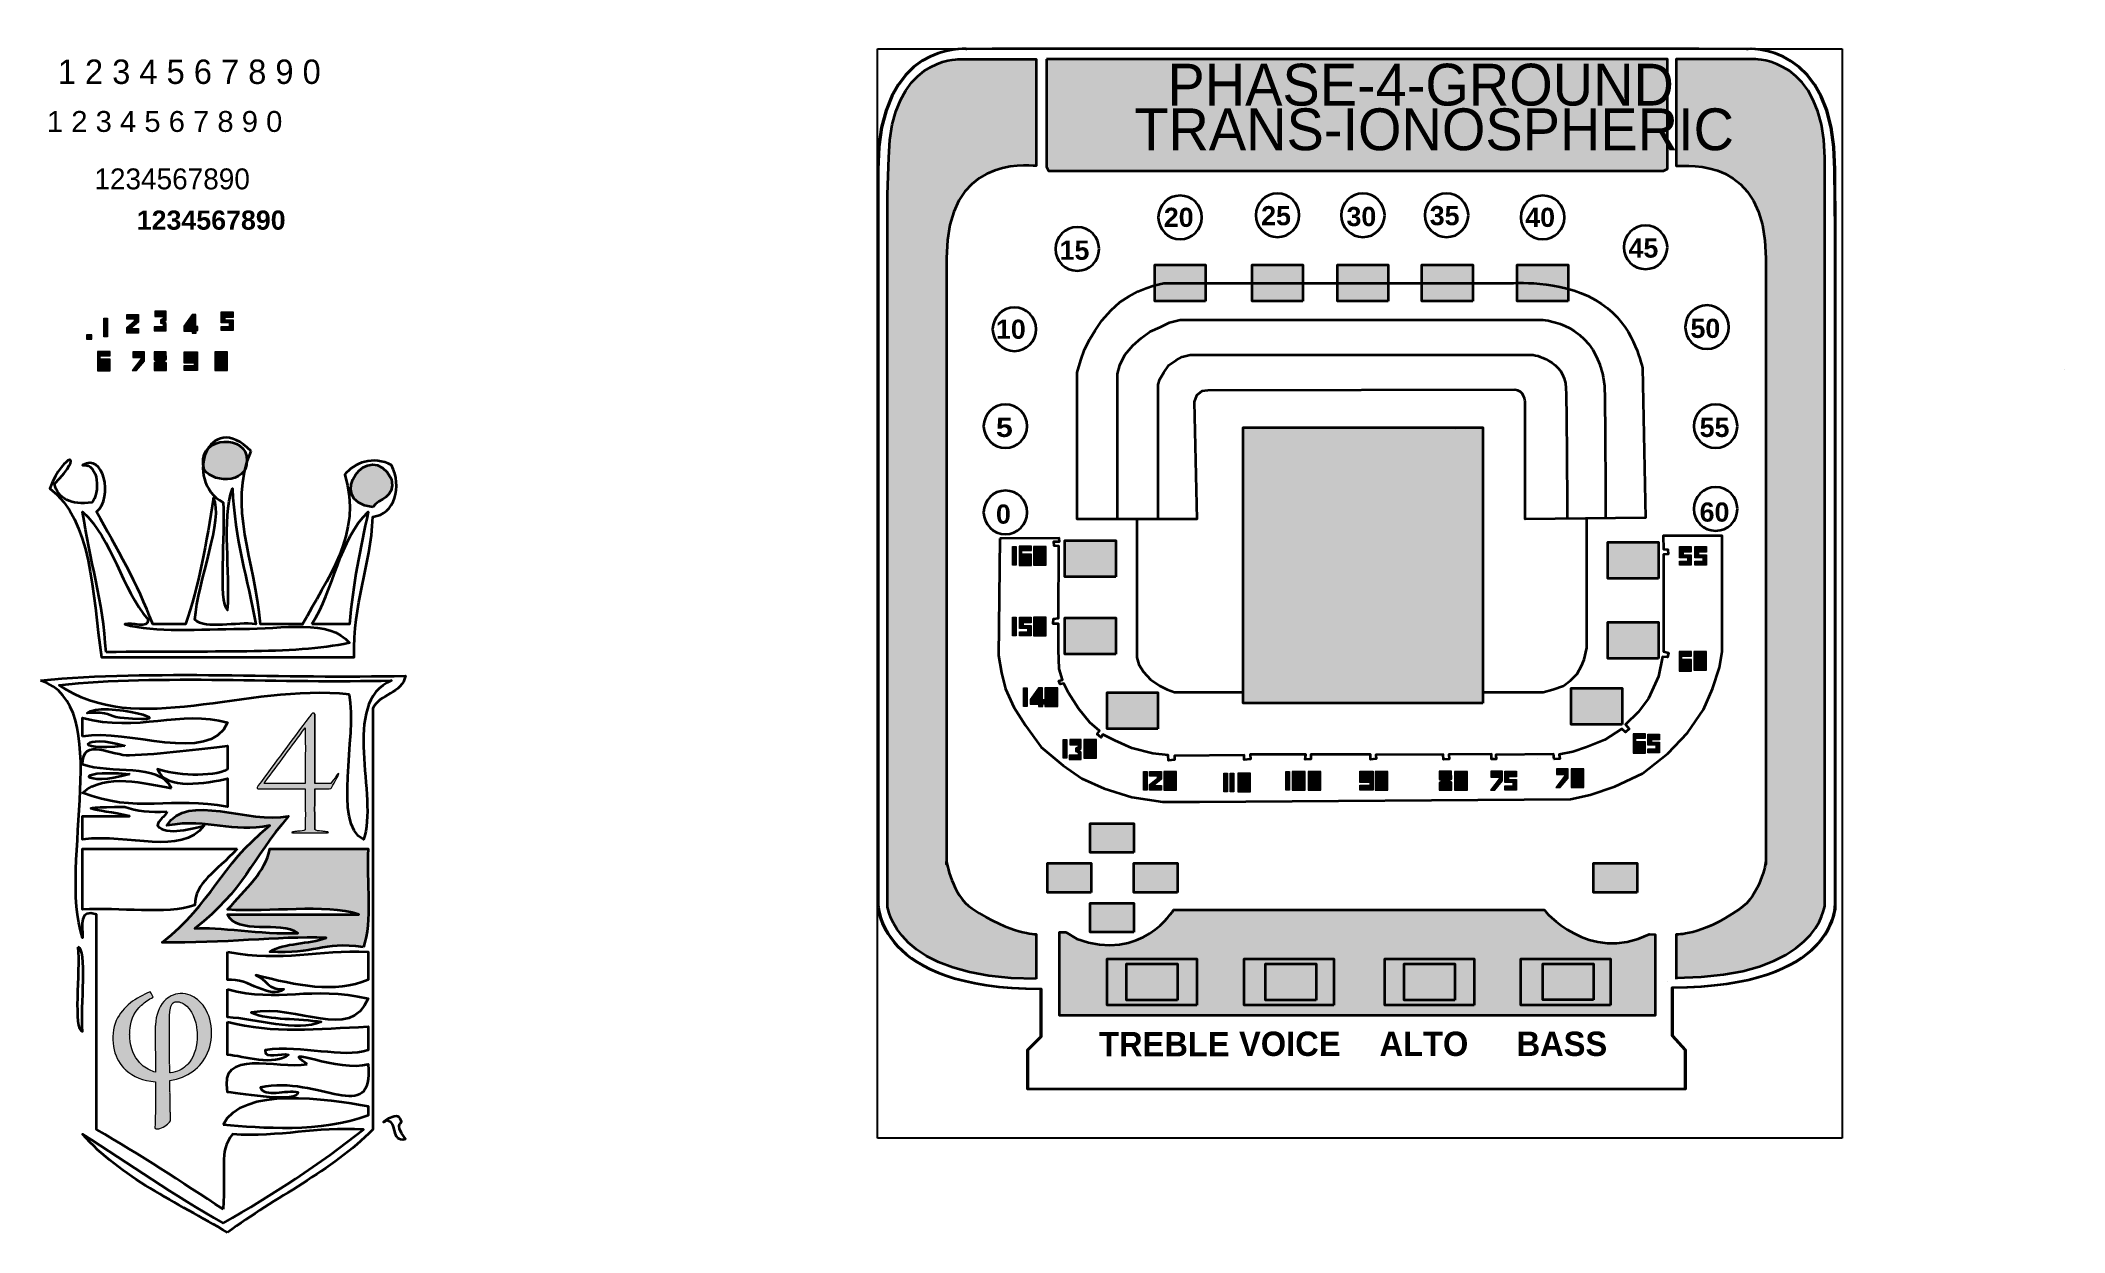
# Model space of a CAD drawing. Header units: inches. Extents: x -6.9 to 20.9, y -22.8 to -6.4.
import ezdxf

# ---------------------------------------------------------------- set-up
doc = ezdxf.new("R2010")
doc.units = ezdxf.units.IN
doc.header["$MEASUREMENT"] = 0
for name, color, linetype in [('Decorations', 7, 'Continuous'), ('Gold Things', 7, 'Continuous'), ('Parts Outlines', 7, 'Continuous'), ('Text', 7, 'Continuous'), ('Transoceanic Image', 7, 'Continuous')]:
    doc.layers.add(name, color=color, linetype=linetype)
picture_1 = doc.add_image_def('image1.png', size_in_pixel=(866, 978))

msp = doc.modelspace()

# ---------------------------------------------------------------- texts
at = {"layer": 'Decorations', "color": 179, "true_color": 0x231f20, "attachment_point": 7}
for s, insert, char_height in [('\\fKino MT|b0|i0|c0|p34;\\W1;1 2 3 4 5 6 7 8 9 0', (-6.709, -6.957), 0.33584), ('\\fHelvetica|b0|i0|c0|p34;\\W1;1 2 3 4 5 6 7 8 9 0', (-6.859, -7.617), 0.28787), ('\\fDesdemona|b0|i0|c0|p34;\\W1;1234567890', (-6.205, -8.408), 0.28787), ('\\fArial Rounded MT|b1|i0|c0|p34;\\W1;25', (9.859, -8.902), 0.26388), ('\\fArial Rounded MT|b1|i0|c0|p34;\\W1;35', (12.18, -8.902), 0.26388), ('\\fArial Rounded MT|b1|i0|c0|p34;\\W1;1234567890', (-5.622, -8.964), 0.26388), ('\\fArial Rounded MT|b1|i0|c0|p34;\\W1;20', (8.519, -8.925), 0.26388), ('\\fArial Rounded MT|b1|i0|c0|p34;\\W1;30', (11.034, -8.914), 0.26388), ('\\fArial Rounded MT|b1|i0|c0|p34;\\W1;40', (13.495, -8.925), 0.26388), ('\\fArial Rounded MT|b1|i0|c0|p34;\\W1;15', (7.084, -9.378), 0.26388), ('\\fArial Rounded MT|b1|i0|c0|p34;\\W1;45', (14.917, -9.348), 0.26388), ('\\fArial Rounded MT|b1|i0|c0|p34;\\W1;10', (6.208, -10.466), 0.26388), ('\\fArial Rounded MT|b1|i0|c0|p34;\\W1;50', (15.77, -10.454), 0.26388), ('\\fArial Rounded MT|b1|i0|c0|p34;\\W1.12755;5', (6.208, -11.818), 0.26388), ('\\fArial Rounded MT|b1|i0|c0|p34;\\W1;55   ', (15.896, -11.818), 0.26388), ('\\fArial Rounded MT|b1|i0|c0|p34;\\W1;0', (6.208, -13.012), 0.26388), ('\\fArial Rounded MT|b1|i0|c0|p34;\\W1;60', (15.896, -12.984), 0.26388), ('\\fSinhala MN|b1|i0|c0|p34;\\W1;               ', (9.972, -13.135), 0.33584)]:
    msp.add_mtext(s, dxfattribs=dict(at, insert=insert, char_height=char_height))
at = {"layer": 'Text', "color": 179, "true_color": 0x231f20, "attachment_point": 7}
for s, insert, char_height in [('\\fSinhala MN|b0|i0|c0|p34;\\W1;PHASE-4-GROUND', (8.569, -7.258), 0.57573), ('\\fSinhala MN|b0|i0|c0|p34;\\W1;TRANS-IONOSPHERIC', (8.113, -7.873), 0.57573), ('\\fSinhala MN|b1|i0|c0|p34;\\W1;TREBLE', (7.628, -20.344), 0.33584), ('\\fSinhala MN|b1|i0|c0|p34;\\W1;VOICE', (9.554, -20.344), 0.33584), ('\\fSinhala MN|b1|i0|c0|p34;\\W1;ALTO', (11.489, -20.344), 0.33584), ('\\fSinhala MN|b1|i0|c0|p34;\\W1;BASS', (13.376, -20.344), 0.33584)]:
    msp.add_mtext(s, dxfattribs=dict(at, insert=insert, char_height=char_height))

# ---------------------------------------------------------------- blocks, each defined once
blk = doc.blocks.new('block 2')
at = {"layer": 'Decorations', "true_color": 0xffffff}
h = blk.add_hatch(color=7, dxfattribs=at)
edge = h.paths.add_edge_path()
edge.add_spline(control_points=[(-3.17, -17.218), (-3.164, -17.241), (-3.114, -17.239), (-3.078, -17.243), (-3.06, -17.245), (-3.043, -17.248), (-3.028, -17.249), (-3.009, -17.251), (-2.99, -17.249), (-2.982, -17.261), (-2.986, -17.272), (-3.001, -17.267), (-3.009, -17.267), (-3.146, -17.268), (-3.291, -17.267), (-3.431, -17.267), (-3.451, -17.267), (-3.473, -17.271), (-3.491, -17.262), (-3.483, -17.249), (-3.462, -17.251), (-3.447, -17.249), (-3.43, -17.248), (-3.413, -17.245), (-3.396, -17.243), (-3.361, -17.239), (-3.324, -17.242), (-3.302, -17.224), (-3.299, -17.039), (-3.302, -16.847), (-3.301, -16.659), (-3.494, -16.659), (-3.694, -16.659), (-3.89, -16.659), (-3.915, -16.659), (-3.943, -16.664), (-3.966, -16.653), (-3.967, -16.638), (-3.956, -16.626), (-3.948, -16.616), (-3.716, -16.303), (-3.485, -15.987), (-3.247, -15.672), (-3.229, -15.649), (-3.194, -15.586), (-3.172, -15.633), (-3.171, -15.951), (-3.174, -16.273), (-3.17, -16.587), (-3.097, -16.587), (-3.024, -16.587), (-2.951, -16.587), (-2.923, -16.554), (-2.899, -16.516), (-2.872, -16.478), (-2.864, -16.467), (-2.857, -16.449), (-2.84, -16.448), (-2.839, -16.468), (-2.853, -16.486), (-2.862, -16.503), (-2.882, -16.539), (-2.898, -16.569), (-2.92, -16.608), (-2.928, -16.623), (-2.94, -16.65), (-2.951, -16.656), (-2.974, -16.666), (-3.03, -16.659), (-3.059, -16.659), (-3.099, -16.659), (-3.135, -16.659), (-3.17, -16.659), (-3.173, -16.841), (-3.173, -17.035), (-3.17, -17.218)], knot_values=[0, 0, 0, 0, 1, 1, 1, 2, 2, 2, 3, 3, 3, 4, 4, 4, 5, 5, 5, 6, 6, 6, 7, 7, 7, 8, 8, 8, 9, 9, 9, 10, 10, 10, 11, 11, 11, 12, 12, 12, 13, 13, 13, 14, 14, 14, 15, 15, 15, 16, 16, 16, 17, 17, 17, 18, 18, 18, 19, 19, 19, 20, 20, 20, 21, 21, 21, 22, 22, 22, 23, 23, 23, 24, 24, 24, 25, 25, 25, 25], degree=3, periodic=1)
edge = h.paths.add_edge_path()
edge.add_spline(control_points=[(-3.302, -15.819), (-3.302, -15.821), (-3.304, -15.821), (-3.304, -15.822), (-3.487, -16.068), (-3.674, -16.319), (-3.855, -16.565), (-3.861, -16.573), (-3.871, -16.581), (-3.869, -16.587), (-3.679, -16.587), (-3.49, -16.587), (-3.301, -16.587), (-3.302, -16.332), (-3.299, -16.072), (-3.302, -15.819)], knot_values=[0, 0, 0, 0, 1, 1, 1, 2, 2, 2, 3, 3, 3, 4, 4, 4, 5, 5, 5, 5], degree=3, periodic=1)
h = blk.add_hatch(color=7, dxfattribs=at)
edge = h.paths.add_edge_path()
edge.add_spline(control_points=[(-3.172, -15.633), (-3.168, -15.948), (-3.171, -16.27), (-3.17, -16.587), (-3.174, -16.273), (-3.171, -15.951), (-3.172, -15.633)], knot_values=[0, 0, 0, 0, 1, 1, 1, 2, 2, 2, 2], degree=3, periodic=1)
h = blk.add_hatch(color=7, dxfattribs=at)
edge = h.paths.add_edge_path()
edge.add_spline(control_points=[(-3.17, -16.659), (-3.17, -16.845), (-3.17, -17.031), (-3.17, -17.218), (-3.173, -17.035), (-3.173, -16.841), (-3.17, -16.659)], knot_values=[0, 0, 0, 0, 1, 1, 1, 2, 2, 2, 2], degree=3, periodic=1)
at = {"layer": 'Decorations', "true_color": 0xb2b2b2}
h = blk.add_hatch(color=253, dxfattribs=at)
edge = h.paths.add_edge_path()
edge.add_spline(control_points=[(-5.803, -20.503), (-5.871, -20.424), (-5.922, -20.334), (-5.943, -20.208), (-5.962, -20.086), (-5.951, -19.957), (-5.903, -19.851), (-5.814, -19.653), (-5.633, -19.537), (-5.435, -19.454), (-5.42, -19.477), (-5.409, -19.504), (-5.397, -19.53), (-5.456, -19.561), (-5.511, -19.597), (-5.558, -19.641), (-5.569, -19.65), (-5.579, -19.66), (-5.589, -19.671), (-5.661, -19.748), (-5.712, -19.861), (-5.717, -19.995), (-5.721, -19.997), (-5.718, -20.006), (-5.719, -20.011), (-5.719, -20.017), (-5.719, -20.024), (-5.719, -20.03), (-5.721, -20.033), (-5.721, -20.047), (-5.719, -20.051), (-5.719, -20.056), (-5.719, -20.062), (-5.719, -20.068), (-5.718, -20.075), (-5.721, -20.086), (-5.717, -20.09), (-5.709, -20.234), (-5.657, -20.348), (-5.582, -20.43), (-5.573, -20.441), (-5.563, -20.451), (-5.552, -20.46), (-5.525, -20.484), (-5.497, -20.506), (-5.463, -20.522), (-5.46, -20.527), (-5.452, -20.528), (-5.447, -20.532), (-5.421, -20.544), (-5.393, -20.554), (-5.362, -20.562), (-5.362, -20.554), (-5.362, -20.547), (-5.362, -20.54), (-5.363, -20.527), (-5.359, -20.511), (-5.363, -20.501), (-5.363, -20.493), (-5.363, -20.486), (-5.363, -20.478), (-5.363, -20.471), (-5.363, -20.465), (-5.363, -20.459), (-5.363, -20.458), (-5.363, -20.457), (-5.363, -20.457), (-5.364, -20.448), (-5.361, -20.435), (-5.365, -20.428), (-5.363, -20.409), (-5.365, -20.393), (-5.365, -20.368), (-5.365, -20.362), (-5.365, -20.355), (-5.365, -20.349), (-5.365, -20.348), (-5.365, -20.348), (-5.365, -20.347), (-5.366, -20.319), (-5.363, -20.286), (-5.366, -20.26), (-5.366, -20.236), (-5.366, -20.212), (-5.366, -20.189), (-5.366, -20.128), (-5.366, -20.068), (-5.366, -20.008), (-5.366, -20.006), (-5.366, -20.003), (-5.366, -20.001), (-5.366, -19.985), (-5.366, -19.969), (-5.366, -19.952), (-5.367, -19.943), (-5.365, -19.93), (-5.366, -19.925), (-5.363, -19.923), (-5.366, -19.914), (-5.365, -19.909), (-5.356, -19.778), (-5.316, -19.664), (-5.247, -19.587), (-5.238, -19.579), (-5.23, -19.571), (-5.222, -19.562), (-5.164, -19.513), (-5.088, -19.472), (-4.985, -19.481), (-4.889, -19.489), (-4.819, -19.534), (-4.765, -19.581), (-4.755, -19.591), (-4.745, -19.601), (-4.735, -19.611), (-4.664, -19.689), (-4.616, -19.793), (-4.598, -19.924), (-4.58, -20.053), (-4.601, -20.191), (-4.647, -20.298), (-4.736, -20.504), (-4.919, -20.634), (-5.165, -20.679), (-5.165, -20.679), (-5.166, -20.679), (-5.166, -20.679), (-5.165, -20.699), (-5.168, -20.723), (-5.165, -20.74), (-5.165, -20.744), (-5.167, -20.743), (-5.165, -20.746), (-5.167, -20.748), (-5.167, -20.76), (-5.165, -20.762), (-5.166, -20.774), (-5.164, -20.796), (-5.165, -20.813), (-5.164, -20.823), (-5.167, -20.837), (-5.163, -20.844), (-5.167, -20.856), (-5.161, -20.869), (-5.163, -20.884), (-5.162, -20.898), (-5.165, -20.916), (-5.162, -20.927), (-5.164, -20.936), (-5.16, -20.949), (-5.162, -20.97), (-5.162, -20.976), (-5.162, -20.981), (-5.162, -20.987), (-5.162, -20.988), (-5.162, -20.988), (-5.162, -20.989), (-5.161, -20.997), (-5.164, -21.01), (-5.16, -21.016), (-5.162, -21.018), (-5.161, -21.018), (-5.16, -21.021), (-5.163, -21.023), (-5.163, -21.036), (-5.16, -21.038), (-5.16, -21.048), (-5.16, -21.057), (-5.16, -21.067), (-5.159, -21.085), (-5.162, -21.107), (-5.158, -21.122), (-5.16, -21.141), (-5.158, -21.161), (-5.158, -21.189), (-5.158, -21.198), (-5.158, -21.207), (-5.158, -21.216), (-5.158, -21.216), (-5.158, -21.217), (-5.158, -21.217), (-5.158, -21.223), (-5.158, -21.228), (-5.158, -21.233), (-5.184, -21.278), (-5.239, -21.317), (-5.303, -21.336), (-5.323, -21.342), (-5.356, -21.353), (-5.368, -21.338), (-5.379, -21.324), (-5.365, -21.294), (-5.37, -21.275), (-5.366, -21.272), (-5.369, -21.263), (-5.368, -21.259), (-5.369, -21.242), (-5.365, -21.23), (-5.368, -21.224), (-5.364, -21.216), (-5.367, -21.201), (-5.366, -21.19), (-5.367, -21.18), (-5.365, -21.164), (-5.366, -21.159), (-5.363, -21.129), (-5.366, -21.092), (-5.365, -21.06), (-5.364, -20.941), (-5.365, -20.821), (-5.365, -20.695), (-5.534, -20.682), (-5.674, -20.625), (-5.771, -20.535), (-5.781, -20.524), (-5.792, -20.513), (-5.803, -20.503)], knot_values=[0, 0, 0, 0, 1, 1, 1, 2, 2, 2, 3, 3, 3, 4, 4, 4, 5, 5, 5, 6, 6, 6, 7, 7, 7, 8, 8, 8, 9, 9, 9, 10, 10, 10, 11, 11, 11, 12, 12, 12, 13, 13, 13, 14, 14, 14, 15, 15, 15, 16, 16, 16, 17, 17, 17, 18, 18, 18, 19, 19, 19, 20, 20, 20, 21, 21, 21, 22, 22, 22, 23, 23, 23, 24, 24, 24, 25, 25, 25, 26, 26, 26, 27, 27, 27, 28, 28, 28, 29, 29, 29, 30, 30, 30, 31, 31, 31, 32, 32, 32, 33, 33, 33, 34, 34, 34, 35, 35, 35, 36, 36, 36, 37, 37, 37, 38, 38, 38, 39, 39, 39, 40, 40, 40, 41, 41, 41, 42, 42, 42, 43, 43, 43, 44, 44, 44, 45, 45, 45, 46, 46, 46, 47, 47, 47, 48, 48, 48, 49, 49, 49, 50, 50, 50, 51, 51, 51, 52, 52, 52, 53, 53, 53, 54, 54, 54, 55, 55, 55, 56, 56, 56, 57, 57, 57, 58, 58, 58, 59, 59, 59, 60, 60, 60, 61, 61, 61, 62, 62, 62, 63, 63, 63, 64, 64, 64, 65, 65, 65, 66, 66, 66, 67, 67, 67, 68, 68, 68, 69, 69, 69, 70, 70, 70, 71, 71, 71, 72, 72, 72, 72], degree=3, periodic=1)
edge = h.paths.add_edge_path()
edge.add_spline(control_points=[(-4.793, -19.995), (-4.802, -19.847), (-4.863, -19.695), (-4.969, -19.625), (-5.006, -19.601), (-5.063, -19.579), (-5.108, -19.6), (-5.15, -19.619), (-5.165, -19.684), (-5.168, -19.751), (-5.172, -19.753), (-5.169, -19.762), (-5.169, -19.766), (-5.169, -19.77), (-5.169, -19.774), (-5.169, -19.778), (-5.173, -19.783), (-5.17, -19.796), (-5.171, -19.805), (-5.171, -19.965), (-5.171, -20.118), (-5.171, -20.274), (-5.171, -20.288), (-5.171, -20.301), (-5.171, -20.314), (-5.171, -20.316), (-5.171, -20.318), (-5.171, -20.32), (-5.17, -20.342), (-5.173, -20.368), (-5.169, -20.387), (-5.169, -20.401), (-5.169, -20.416), (-5.169, -20.43), (-5.168, -20.44), (-5.172, -20.454), (-5.168, -20.462), (-5.17, -20.471), (-5.167, -20.487), (-5.168, -20.508), (-5.167, -20.515), (-5.17, -20.527), (-5.166, -20.532), (-5.169, -20.537), (-5.165, -20.543), (-5.166, -20.555), (-5.166, -20.561), (-5.166, -20.566), (-5.166, -20.571), (-5.164, -20.57), (-5.157, -20.573), (-5.157, -20.57), (-5.062, -20.562), (-4.999, -20.524), (-4.944, -20.476), (-4.935, -20.468), (-4.926, -20.46), (-4.919, -20.451), (-4.844, -20.368), (-4.797, -20.25), (-4.792, -20.103), (-4.788, -20.088), (-4.791, -20.065), (-4.79, -20.047), (-4.79, -20.045), (-4.79, -20.042), (-4.79, -20.039), (-4.791, -20.034), (-4.788, -20.024), (-4.792, -20.02), (-4.792, -20.017), (-4.792, -20.014), (-4.792, -20.011), (-4.793, -20.006), (-4.79, -19.997), (-4.793, -19.995)], knot_values=[0, 0, 0, 0, 1, 1, 1, 2, 2, 2, 3, 3, 3, 4, 4, 4, 5, 5, 5, 6, 6, 6, 7, 7, 7, 8, 8, 8, 9, 9, 9, 10, 10, 10, 11, 11, 11, 12, 12, 12, 13, 13, 13, 14, 14, 14, 15, 15, 15, 16, 16, 16, 17, 17, 17, 18, 18, 18, 19, 19, 19, 20, 20, 20, 21, 21, 21, 22, 22, 22, 23, 23, 23, 24, 24, 24, 25, 25, 25, 25], degree=3, periodic=1)
at = {"layer": 'Decorations', "lineweight": 0}
for points, knots in [([(-3.17, -17.218), (-3.164, -17.241), (-3.114, -17.239), (-3.078, -17.243), (-3.06, -17.245), (-3.043, -17.248), (-3.028, -17.249), (-3.009, -17.251), (-2.99, -17.249), (-2.982, -17.261), (-2.986, -17.272), (-3.001, -17.267), (-3.009, -17.267), (-3.146, -17.268), (-3.291, -17.267), (-3.431, -17.267), (-3.451, -17.267), (-3.473, -17.271), (-3.491, -17.262), (-3.483, -17.249), (-3.462, -17.251), (-3.447, -17.249), (-3.43, -17.248), (-3.413, -17.245), (-3.396, -17.243), (-3.361, -17.239), (-3.324, -17.242), (-3.302, -17.224), (-3.299, -17.039), (-3.302, -16.847), (-3.301, -16.659), (-3.494, -16.659), (-3.694, -16.659), (-3.89, -16.659), (-3.915, -16.659), (-3.943, -16.664), (-3.966, -16.653), (-3.967, -16.638), (-3.956, -16.626), (-3.948, -16.616), (-3.716, -16.303), (-3.485, -15.987), (-3.247, -15.672), (-3.229, -15.649), (-3.194, -15.586), (-3.172, -15.633), (-3.171, -15.951), (-3.174, -16.273), (-3.17, -16.587), (-3.097, -16.587), (-3.024, -16.587), (-2.951, -16.587), (-2.923, -16.554), (-2.899, -16.516), (-2.872, -16.478), (-2.864, -16.467), (-2.857, -16.449), (-2.84, -16.448), (-2.839, -16.468), (-2.853, -16.486), (-2.862, -16.503), (-2.882, -16.539), (-2.898, -16.569), (-2.92, -16.608), (-2.928, -16.623), (-2.94, -16.65), (-2.951, -16.656), (-2.974, -16.666), (-3.03, -16.659), (-3.059, -16.659), (-3.099, -16.659), (-3.135, -16.659), (-3.17, -16.659), (-3.173, -16.841), (-3.173, -17.035), (-3.17, -17.218)], [0, 0, 0, 0, 1, 1, 1, 2, 2, 2, 3, 3, 3, 4, 4, 4, 5, 5, 5, 6, 6, 6, 7, 7, 7, 8, 8, 8, 9, 9, 9, 10, 10, 10, 11, 11, 11, 12, 12, 12, 13, 13, 13, 14, 14, 14, 15, 15, 15, 16, 16, 16, 17, 17, 17, 18, 18, 18, 19, 19, 19, 20, 20, 20, 21, 21, 21, 22, 22, 22, 23, 23, 23, 24, 24, 24, 25, 25, 25, 25]), ([(-3.302, -15.819), (-3.302, -15.821), (-3.304, -15.821), (-3.304, -15.822), (-3.487, -16.068), (-3.674, -16.319), (-3.855, -16.565), (-3.861, -16.573), (-3.871, -16.581), (-3.869, -16.587), (-3.679, -16.587), (-3.49, -16.587), (-3.301, -16.587), (-3.302, -16.332), (-3.299, -16.072), (-3.302, -15.819)], [0, 0, 0, 0, 1, 1, 1, 2, 2, 2, 3, 3, 3, 4, 4, 4, 5, 5, 5, 5]), ([(-3.172, -15.633), (-3.168, -15.948), (-3.171, -16.27), (-3.17, -16.587), (-3.174, -16.273), (-3.171, -15.951), (-3.172, -15.633)], [0, 0, 0, 0, 1, 1, 1, 2, 2, 2, 2]), ([(-3.17, -16.659), (-3.17, -16.845), (-3.17, -17.031), (-3.17, -17.218), (-3.173, -17.035), (-3.173, -16.841), (-3.17, -16.659)], [0, 0, 0, 0, 1, 1, 1, 2, 2, 2, 2]), ([(-5.803, -20.503), (-5.871, -20.424), (-5.922, -20.334), (-5.943, -20.208), (-5.962, -20.086), (-5.951, -19.957), (-5.903, -19.851), (-5.814, -19.653), (-5.633, -19.537), (-5.435, -19.454), (-5.42, -19.477), (-5.409, -19.504), (-5.397, -19.53), (-5.456, -19.561), (-5.511, -19.597), (-5.558, -19.641), (-5.569, -19.65), (-5.579, -19.66), (-5.589, -19.671), (-5.661, -19.748), (-5.712, -19.861), (-5.717, -19.995), (-5.721, -19.997), (-5.718, -20.006), (-5.719, -20.011), (-5.719, -20.017), (-5.719, -20.024), (-5.719, -20.03), (-5.721, -20.033), (-5.721, -20.047), (-5.719, -20.051), (-5.719, -20.056), (-5.719, -20.062), (-5.719, -20.068), (-5.718, -20.075), (-5.721, -20.086), (-5.717, -20.09), (-5.709, -20.234), (-5.657, -20.348), (-5.582, -20.43), (-5.573, -20.441), (-5.563, -20.451), (-5.552, -20.46), (-5.525, -20.484), (-5.497, -20.506), (-5.463, -20.522), (-5.46, -20.527), (-5.452, -20.528), (-5.447, -20.532), (-5.421, -20.544), (-5.393, -20.554), (-5.362, -20.562), (-5.362, -20.554), (-5.362, -20.547), (-5.362, -20.54), (-5.363, -20.527), (-5.359, -20.511), (-5.363, -20.501), (-5.363, -20.493), (-5.363, -20.486), (-5.363, -20.478), (-5.363, -20.471), (-5.363, -20.465), (-5.363, -20.459), (-5.363, -20.458), (-5.363, -20.457), (-5.363, -20.457), (-5.364, -20.448), (-5.361, -20.435), (-5.365, -20.428), (-5.363, -20.409), (-5.365, -20.393), (-5.365, -20.368), (-5.365, -20.362), (-5.365, -20.355), (-5.365, -20.349), (-5.365, -20.348), (-5.365, -20.348), (-5.365, -20.347), (-5.366, -20.319), (-5.363, -20.286), (-5.366, -20.26), (-5.366, -20.236), (-5.366, -20.212), (-5.366, -20.189), (-5.366, -20.128), (-5.366, -20.068), (-5.366, -20.008), (-5.366, -20.006), (-5.366, -20.003), (-5.366, -20.001), (-5.366, -19.985), (-5.366, -19.969), (-5.366, -19.952), (-5.367, -19.943), (-5.365, -19.93), (-5.366, -19.925), (-5.363, -19.923), (-5.366, -19.914), (-5.365, -19.909), (-5.356, -19.778), (-5.316, -19.664), (-5.247, -19.587), (-5.238, -19.579), (-5.23, -19.571), (-5.222, -19.562), (-5.164, -19.513), (-5.088, -19.472), (-4.985, -19.481), (-4.889, -19.489), (-4.819, -19.534), (-4.765, -19.581), (-4.755, -19.591), (-4.745, -19.601), (-4.735, -19.611), (-4.664, -19.689), (-4.616, -19.793), (-4.598, -19.924), (-4.58, -20.053), (-4.601, -20.191), (-4.647, -20.298), (-4.736, -20.504), (-4.919, -20.634), (-5.165, -20.679), (-5.165, -20.679), (-5.166, -20.679), (-5.166, -20.679), (-5.165, -20.699), (-5.168, -20.723), (-5.165, -20.74), (-5.165, -20.744), (-5.167, -20.743), (-5.165, -20.746), (-5.167, -20.748), (-5.167, -20.76), (-5.165, -20.762), (-5.166, -20.774), (-5.164, -20.796), (-5.165, -20.813), (-5.164, -20.823), (-5.167, -20.837), (-5.163, -20.844), (-5.167, -20.856), (-5.161, -20.869), (-5.163, -20.884), (-5.162, -20.898), (-5.165, -20.916), (-5.162, -20.927), (-5.164, -20.936), (-5.16, -20.949), (-5.162, -20.97), (-5.162, -20.976), (-5.162, -20.981), (-5.162, -20.987), (-5.162, -20.988), (-5.162, -20.988), (-5.162, -20.989), (-5.161, -20.997), (-5.164, -21.01), (-5.16, -21.016), (-5.162, -21.018), (-5.161, -21.018), (-5.16, -21.021), (-5.163, -21.023), (-5.163, -21.036), (-5.16, -21.038), (-5.16, -21.048), (-5.16, -21.057), (-5.16, -21.067), (-5.159, -21.085), (-5.162, -21.107), (-5.158, -21.122), (-5.16, -21.141), (-5.158, -21.161), (-5.158, -21.189), (-5.158, -21.198), (-5.158, -21.207), (-5.158, -21.216), (-5.158, -21.216), (-5.158, -21.217), (-5.158, -21.217), (-5.158, -21.223), (-5.158, -21.228), (-5.158, -21.233), (-5.184, -21.278), (-5.239, -21.317), (-5.303, -21.336), (-5.323, -21.342), (-5.356, -21.353), (-5.368, -21.338), (-5.379, -21.324), (-5.365, -21.294), (-5.37, -21.275), (-5.366, -21.272), (-5.369, -21.263), (-5.368, -21.259), (-5.369, -21.242), (-5.365, -21.23), (-5.368, -21.224), (-5.364, -21.216), (-5.367, -21.201), (-5.366, -21.19), (-5.367, -21.18), (-5.365, -21.164), (-5.366, -21.159), (-5.363, -21.129), (-5.366, -21.092), (-5.365, -21.06), (-5.364, -20.941), (-5.365, -20.821), (-5.365, -20.695), (-5.534, -20.682), (-5.674, -20.625), (-5.771, -20.535), (-5.781, -20.524), (-5.792, -20.513), (-5.803, -20.503)], [0, 0, 0, 0, 1, 1, 1, 2, 2, 2, 3, 3, 3, 4, 4, 4, 5, 5, 5, 6, 6, 6, 7, 7, 7, 8, 8, 8, 9, 9, 9, 10, 10, 10, 11, 11, 11, 12, 12, 12, 13, 13, 13, 14, 14, 14, 15, 15, 15, 16, 16, 16, 17, 17, 17, 18, 18, 18, 19, 19, 19, 20, 20, 20, 21, 21, 21, 22, 22, 22, 23, 23, 23, 24, 24, 24, 25, 25, 25, 26, 26, 26, 27, 27, 27, 28, 28, 28, 29, 29, 29, 30, 30, 30, 31, 31, 31, 32, 32, 32, 33, 33, 33, 34, 34, 34, 35, 35, 35, 36, 36, 36, 37, 37, 37, 38, 38, 38, 39, 39, 39, 40, 40, 40, 41, 41, 41, 42, 42, 42, 43, 43, 43, 44, 44, 44, 45, 45, 45, 46, 46, 46, 47, 47, 47, 48, 48, 48, 49, 49, 49, 50, 50, 50, 51, 51, 51, 52, 52, 52, 53, 53, 53, 54, 54, 54, 55, 55, 55, 56, 56, 56, 57, 57, 57, 58, 58, 58, 59, 59, 59, 60, 60, 60, 61, 61, 61, 62, 62, 62, 63, 63, 63, 64, 64, 64, 65, 65, 65, 66, 66, 66, 67, 67, 67, 68, 68, 68, 69, 69, 69, 70, 70, 70, 71, 71, 71, 72, 72, 72, 72]), ([(-4.793, -19.995), (-4.802, -19.847), (-4.863, -19.695), (-4.969, -19.625), (-5.006, -19.601), (-5.063, -19.579), (-5.108, -19.6), (-5.15, -19.619), (-5.165, -19.684), (-5.168, -19.751), (-5.172, -19.753), (-5.169, -19.762), (-5.169, -19.766), (-5.169, -19.77), (-5.169, -19.774), (-5.169, -19.778), (-5.173, -19.783), (-5.17, -19.796), (-5.171, -19.805), (-5.171, -19.965), (-5.171, -20.118), (-5.171, -20.274), (-5.171, -20.288), (-5.171, -20.301), (-5.171, -20.314), (-5.171, -20.316), (-5.171, -20.318), (-5.171, -20.32), (-5.17, -20.342), (-5.173, -20.368), (-5.169, -20.387), (-5.169, -20.401), (-5.169, -20.416), (-5.169, -20.43), (-5.168, -20.44), (-5.172, -20.454), (-5.168, -20.462), (-5.17, -20.471), (-5.167, -20.487), (-5.168, -20.508), (-5.167, -20.515), (-5.17, -20.527), (-5.166, -20.532), (-5.169, -20.537), (-5.165, -20.543), (-5.166, -20.555), (-5.166, -20.561), (-5.166, -20.566), (-5.166, -20.571), (-5.164, -20.57), (-5.157, -20.573), (-5.157, -20.57), (-5.062, -20.562), (-4.999, -20.524), (-4.944, -20.476), (-4.935, -20.468), (-4.926, -20.46), (-4.919, -20.451), (-4.844, -20.368), (-4.797, -20.25), (-4.792, -20.103), (-4.788, -20.088), (-4.791, -20.065), (-4.79, -20.047), (-4.79, -20.045), (-4.79, -20.042), (-4.79, -20.039), (-4.791, -20.034), (-4.788, -20.024), (-4.792, -20.02), (-4.792, -20.017), (-4.792, -20.014), (-4.792, -20.011), (-4.793, -20.006), (-4.79, -19.997), (-4.793, -19.995)], [0, 0, 0, 0, 1, 1, 1, 2, 2, 2, 3, 3, 3, 4, 4, 4, 5, 5, 5, 6, 6, 6, 7, 7, 7, 8, 8, 8, 9, 9, 9, 10, 10, 10, 11, 11, 11, 12, 12, 12, 13, 13, 13, 14, 14, 14, 15, 15, 15, 16, 16, 16, 17, 17, 17, 18, 18, 18, 19, 19, 19, 20, 20, 20, 21, 21, 21, 22, 22, 22, 23, 23, 23, 24, 24, 24, 25, 25, 25, 25])]:
    blk.add_open_spline(points, degree=3, knots=knots, dxfattribs=at)

# ---------------------------------------------------------------- hatches: boundary and pattern name
at = {"layer": 'Decorations', "true_color": 0x231f20}
h = msp.add_hatch(color=179, dxfattribs=at)
h.dxf.hatch_style = 2
h.paths.add_polyline_path([(-6.076, -10.179), (-6.025, -10.179), (-6.025, -10.437), (-6.076, -10.437)])
h = msp.add_hatch(color=179, dxfattribs=at)
h.dxf.hatch_style = 2
h.paths.add_polyline_path([(-5.76, -10.127), (-5.599, -10.127), (-5.599, -10.233), (-5.702, -10.321), (-5.599, -10.321), (-5.599, -10.384), (-5.76, -10.384), (-5.76, -10.306), (-5.652, -10.217), (-5.652, -10.192), (-5.76, -10.193)])
h = msp.add_hatch(color=179, dxfattribs=at)
h.dxf.hatch_style = 2
h.paths.add_polyline_path([(-5.217, -10.082), (-5.375, -10.082), (-5.375, -10.156), (-5.26, -10.156), (-5.26, -10.183), (-5.296, -10.2), (-5.296, -10.245), (-5.26, -10.258), (-5.26, -10.297), (-5.38, -10.297), (-5.38, -10.354), (-5.217, -10.354), (-5.217, -10.253), (-5.242, -10.228), (-5.219, -10.204)])
h = msp.add_hatch(color=179, dxfattribs=at)
h.dxf.hatch_style = 2
h.paths.add_polyline_path([(-4.86, -10.127), (-4.975, -10.29), (-4.975, -10.355), (-4.86, -10.355), (-4.86, -10.384), (-4.803, -10.384), (-4.803, -10.346), (-4.781, -10.346), (-4.781, -10.293), (-4.806, -10.293), (-4.806, -10.127)])
h = msp.add_hatch(color=179, dxfattribs=at)
h.dxf.hatch_style = 2
h.paths.add_polyline_path([(-4.459, -10.347), (-4.459, -10.291), (-4.343, -10.291), (-4.343, -10.242), (-4.459, -10.242), (-4.459, -10.089), (-4.307, -10.089), (-4.296, -10.089), (-4.296, -10.167), (-4.407, -10.167), (-4.407, -10.201), (-4.296, -10.201), (-4.296, -10.347)])
h = msp.add_hatch(color=179, dxfattribs=at)
h.dxf.hatch_style = 2
h.paths.add_polyline_path([(-6.312, -10.408), (-6.312, -10.467), (-6.24, -10.467), (-6.24, -10.408)])
h = msp.add_hatch(color=179, dxfattribs=at)
h.dxf.hatch_style = 2
h.paths.add_polyline_path([(-6.162, -10.636), (-6.162, -10.903), (-5.99, -10.903), (-5.99, -10.745), (-6.124, -10.745), (-6.124, -10.698), (-5.99, -10.696), (-5.99, -10.636)])
h = msp.add_hatch(color=179, dxfattribs=at)
h.dxf.hatch_style = 2
h.paths.add_polyline_path([(-5.676, -10.64), (-5.676, -10.721), (-5.564, -10.721), (-5.564, -10.745), (-5.683, -10.899), (-5.624, -10.899), (-5.514, -10.77), (-5.514, -10.64)])
h = msp.add_hatch(color=179, dxfattribs=at)
h.dxf.hatch_style = 2
h.paths.add_polyline_path([(-5.384, -10.64), (-5.384, -10.752), (-5.344, -10.77), (-5.384, -10.793), (-5.384, -10.899), (-5.214, -10.899), (-5.214, -10.792), (-5.252, -10.77), (-5.214, -10.749), (-5.215, -10.64)])
h = msp.add_hatch(color=179, dxfattribs=at)
h.dxf.hatch_style = 2
h.paths.add_polyline_path([(-4.969, -10.641), (-4.787, -10.641), (-4.787, -10.898), (-4.969, -10.898), (-4.969, -10.831), (-4.828, -10.831), (-4.828, -10.797), (-4.969, -10.797)])
h = msp.add_hatch(color=179, dxfattribs=at)
h.dxf.hatch_style = 2
h.paths.add_polyline_path([(-4.546, -10.641), (-4.546, -10.898), (-4.371, -10.898), (-4.371, -10.641)])
at = {"layer": 'Decorations', "true_color": 0xfff100}
h = msp.add_hatch(color=2, dxfattribs=at)
edge = h.paths.add_edge_path()
edge.add_spline(control_points=[(-4.692, -12.267), (-4.555, -12.467), (-4.033, -12.456), (-4.112, -12.074), (-4.179, -11.762), (-4.827, -11.823), (-4.692, -12.267)], knot_values=[0, 0, 0, 0, 1, 1, 1, 2, 2, 2, 2], degree=3, periodic=1)
h = msp.add_hatch(color=2, dxfattribs=at)
edge = h.paths.add_edge_path()
edge.add_spline(control_points=[(-2.372, -12.783), (-2.289, -12.651), (-2.06, -12.666), (-2.114, -12.396), (-2.416, -11.799), (-3.054, -12.703), (-2.372, -12.783)], knot_values=[0, 0, 0, 0, 1, 1, 1, 2, 2, 2, 2], degree=3, periodic=1)
at = {"layer": 'Decorations', "true_color": 0x231f20}
h = msp.add_hatch(color=179, dxfattribs=at)
h.dxf.hatch_style = 2
h.paths.add_polyline_path([(6.436, -13.323), (6.487, -13.323), (6.487, -13.582), (6.436, -13.582)])
h = msp.add_hatch(color=179, dxfattribs=at)
h.dxf.hatch_style = 2
h.paths.add_polyline_path([(6.527, -13.319), (6.527, -13.586), (6.699, -13.586), (6.699, -13.428), (6.565, -13.428), (6.565, -13.381), (6.699, -13.379), (6.699, -13.319)])
h = msp.add_hatch(color=179, dxfattribs=at)
h.dxf.hatch_style = 2
h.paths.add_polyline_path([(6.726, -13.324), (6.726, -13.581), (6.9, -13.581), (6.9, -13.324)])
h = msp.add_hatch(color=179, dxfattribs=at)
h.dxf.hatch_style = 2
h.paths.add_polyline_path([(15.617, -13.582), (15.617, -13.526), (15.733, -13.526), (15.733, -13.478), (15.617, -13.478), (15.617, -13.325), (15.769, -13.325), (15.78, -13.325), (15.78, -13.403), (15.668, -13.403), (15.668, -13.436), (15.78, -13.436), (15.78, -13.582)])
h = msp.add_hatch(color=179, dxfattribs=at)
h.dxf.hatch_style = 2
h.paths.add_polyline_path([(15.828, -13.582), (15.828, -13.526), (15.944, -13.526), (15.944, -13.478), (15.828, -13.478), (15.828, -13.325), (15.98, -13.325), (15.991, -13.325), (15.991, -13.403), (15.879, -13.403), (15.879, -13.436), (15.991, -13.436), (15.991, -13.582)])
h = msp.add_hatch(color=179, dxfattribs=at)
h.dxf.hatch_style = 2
h.paths.add_polyline_path([(6.436, -14.296), (6.487, -14.296), (6.487, -14.555), (6.436, -14.555)])
h = msp.add_hatch(color=179, dxfattribs=at)
h.dxf.hatch_style = 2
h.paths.add_polyline_path([(6.531, -14.554), (6.531, -14.498), (6.647, -14.498), (6.647, -14.45), (6.531, -14.45), (6.531, -14.297), (6.683, -14.297), (6.694, -14.297), (6.694, -14.375), (6.582, -14.375), (6.582, -14.409), (6.694, -14.409), (6.694, -14.554)])
h = msp.add_hatch(color=179, dxfattribs=at)
h.dxf.hatch_style = 2
h.paths.add_polyline_path([(6.726, -14.297), (6.726, -14.554), (6.9, -14.554), (6.9, -14.297)])
h = msp.add_hatch(color=179, dxfattribs=at)
h.dxf.hatch_style = 2
h.paths.add_polyline_path([(15.612, -14.77), (15.612, -15.038), (15.784, -15.038), (15.784, -14.88), (15.651, -14.88), (15.651, -14.832), (15.784, -14.831), (15.784, -14.77)])
h = msp.add_hatch(color=179, dxfattribs=at)
h.dxf.hatch_style = 2
h.paths.add_polyline_path([(15.816, -14.77), (15.816, -15.028), (15.991, -15.028), (15.991, -14.77)])
h = msp.add_hatch(color=179, dxfattribs=at)
h.dxf.hatch_style = 2
h.paths.add_polyline_path([(6.587, -15.268), (6.638, -15.268), (6.638, -15.526), (6.587, -15.526)])
h = msp.add_hatch(color=179, dxfattribs=at)
h.dxf.hatch_style = 2
h.paths.add_polyline_path([(6.794, -15.269), (6.679, -15.432), (6.679, -15.496), (6.794, -15.496), (6.794, -15.526), (6.851, -15.526), (6.851, -15.488), (6.873, -15.488), (6.873, -15.435), (6.848, -15.435), (6.848, -15.269)])
h = msp.add_hatch(color=179, dxfattribs=at)
h.dxf.hatch_style = 2
h.paths.add_polyline_path([(6.883, -15.269), (6.883, -15.526), (7.058, -15.526), (7.058, -15.269)])
h = msp.add_hatch(color=179, dxfattribs=at)
h.dxf.hatch_style = 2
h.paths.add_polyline_path([(7.132, -15.981), (7.183, -15.981), (7.183, -16.24), (7.132, -16.24)])
h = msp.add_hatch(color=179, dxfattribs=at)
h.dxf.hatch_style = 2
h.paths.add_polyline_path([(7.38, -15.982), (7.223, -15.982), (7.223, -16.056), (7.338, -16.056), (7.338, -16.084), (7.302, -16.1), (7.302, -16.146), (7.338, -16.159), (7.338, -16.197), (7.217, -16.197), (7.217, -16.254), (7.38, -16.254), (7.38, -16.153), (7.355, -16.128), (7.379, -16.104)])
h = msp.add_hatch(color=179, dxfattribs=at)
h.dxf.hatch_style = 2
h.paths.add_polyline_path([(7.419, -15.982), (7.419, -16.24), (7.594, -16.24), (7.594, -15.982)])
h = msp.add_hatch(color=179, dxfattribs=at)
h.dxf.hatch_style = 2
h.paths.add_polyline_path([(14.98, -15.901), (14.98, -16.169), (15.152, -16.169), (15.152, -16.011), (15.018, -16.011), (15.018, -15.963), (15.152, -15.962), (15.152, -15.901)])
h = msp.add_hatch(color=179, dxfattribs=at)
h.dxf.hatch_style = 2
h.paths.add_polyline_path([(15.181, -16.164), (15.181, -16.108), (15.297, -16.108), (15.297, -16.059), (15.181, -16.059), (15.181, -15.907), (15.333, -15.907), (15.344, -15.907), (15.344, -15.985), (15.233, -15.985), (15.233, -16.018), (15.344, -16.018), (15.344, -16.164)])
h = msp.add_hatch(color=179, dxfattribs=at)
h.dxf.hatch_style = 2
h.paths.add_polyline_path([(8.238, -16.42), (8.289, -16.42), (8.289, -16.679), (8.238, -16.679)])
h = msp.add_hatch(color=179, dxfattribs=at)
h.dxf.hatch_style = 2
h.paths.add_polyline_path([(8.324, -16.421), (8.486, -16.421), (8.486, -16.527), (8.383, -16.615), (8.486, -16.615), (8.486, -16.678), (8.324, -16.678), (8.324, -16.6), (8.433, -16.511), (8.433, -16.486), (8.324, -16.487)])
h = msp.add_hatch(color=179, dxfattribs=at)
h.dxf.hatch_style = 2
h.paths.add_polyline_path([(8.519, -16.421), (8.519, -16.678), (8.694, -16.678), (8.694, -16.421)])
h = msp.add_hatch(color=179, dxfattribs=at)
h.dxf.hatch_style = 2
h.paths.add_polyline_path([(10.198, -16.42), (10.249, -16.42), (10.249, -16.679), (10.198, -16.679)])
h = msp.add_hatch(color=179, dxfattribs=at)
h.dxf.hatch_style = 2
h.paths.add_polyline_path([(10.288, -16.421), (10.288, -16.678), (10.463, -16.678), (10.463, -16.421)])
h = msp.add_hatch(color=179, dxfattribs=at)
h.dxf.hatch_style = 2
h.paths.add_polyline_path([(10.506, -16.421), (10.506, -16.678), (10.681, -16.678), (10.681, -16.421)])
h = msp.add_hatch(color=179, dxfattribs=at)
h.dxf.hatch_style = 2
h.paths.add_polyline_path([(11.218, -16.419), (11.401, -16.419), (11.401, -16.677), (11.218, -16.677), (11.218, -16.609), (11.359, -16.609), (11.359, -16.575), (11.218, -16.575)])
h = msp.add_hatch(color=179, dxfattribs=at)
h.dxf.hatch_style = 2
h.paths.add_polyline_path([(11.429, -16.421), (11.429, -16.678), (11.604, -16.678), (11.604, -16.421)])
h = msp.add_hatch(color=179, dxfattribs=at)
h.dxf.hatch_style = 2
h.paths.add_polyline_path([(12.311, -16.419), (12.311, -16.53), (12.351, -16.548), (12.311, -16.572), (12.311, -16.677), (12.482, -16.677), (12.482, -16.57), (12.444, -16.548), (12.482, -16.527), (12.48, -16.419)])
h = msp.add_hatch(color=179, dxfattribs=at)
h.dxf.hatch_style = 2
h.paths.add_polyline_path([(12.523, -16.421), (12.523, -16.678), (12.698, -16.678), (12.698, -16.421)])
h = msp.add_hatch(color=179, dxfattribs=at)
h.dxf.hatch_style = 2
h.paths.add_polyline_path([(13.023, -16.419), (13.023, -16.5), (13.134, -16.5), (13.134, -16.524), (13.015, -16.678), (13.075, -16.678), (13.184, -16.549), (13.184, -16.419)])
h = msp.add_hatch(color=179, dxfattribs=at)
h.dxf.hatch_style = 2
h.paths.add_polyline_path([(13.213, -16.677), (13.213, -16.621), (13.329, -16.621), (13.329, -16.572), (13.213, -16.572), (13.213, -16.419), (13.365, -16.419), (13.376, -16.419), (13.376, -16.497), (13.264, -16.497), (13.264, -16.531), (13.376, -16.531), (13.376, -16.677)])
h = msp.add_hatch(color=179, dxfattribs=at)
h.dxf.hatch_style = 2
h.paths.add_polyline_path([(13.924, -16.383), (13.924, -16.464), (14.035, -16.464), (14.035, -16.487), (13.916, -16.641), (13.976, -16.641), (14.085, -16.512), (14.085, -16.383)])
h = msp.add_hatch(color=179, dxfattribs=at)
h.dxf.hatch_style = 2
h.paths.add_polyline_path([(14.128, -16.383), (14.128, -16.64), (14.303, -16.64), (14.303, -16.383)])
at = {"layer": 'Decorations', "true_color": 0x676767}
h = msp.add_hatch(color=251, dxfattribs=at)
edge = h.paths.add_edge_path()
edge.add_spline(control_points=[(-2.501, -18.84), (-2.377, -18.491), (-2.46, -17.935), (-2.436, -17.487), (-2.888, -17.487), (-3.339, -17.487), (-3.79, -17.487), (-3.851, -17.809), (-4.119, -18.034), (-4.37, -18.324), (-3.789, -18.367), (-3.038, -18.239), (-2.565, -18.389), (-3.167, -18.389), (-3.768, -18.389), (-4.37, -18.389), (-4.257, -18.684), (-3.637, -18.472), (-3.403, -18.647), (-3.906, -18.668), (-4.514, -18.554), (-4.821, -18.582), (-4.13, -18.042), (-4.063, -17.655), (-3.532, -17.036), (-4.083, -17.151), (-4.932, -16.7), (-5.207, -17.165), (-4.616, -17.061), (-4.314, -17.279), (-3.79, -17.165), (-4.506, -17.753), (-4.558, -18.209), (-5.272, -18.776), (-4.424, -18.79), (-3.696, -18.69), (-3.016, -18.711), (-3.248, -18.801), (-3.594, -18.777), (-3.79, -18.904), (-3.164, -18.943), (-3.085, -18.761), (-2.501, -18.84)], knot_values=[0, 0, 0, 0, 1, 1, 1, 2, 2, 2, 3, 3, 3, 4, 4, 4, 5, 5, 5, 6, 6, 6, 7, 7, 7, 8, 8, 8, 9, 9, 9, 10, 10, 10, 11, 11, 11, 12, 12, 12, 13, 13, 13, 14, 14, 14, 14], degree=3, periodic=1)
at = {"layer": 'Decorations', "true_color": 0x231f20}
h = msp.add_hatch(color=179, dxfattribs=at)
h.dxf.hatch_style = 2
h.paths.add_polyline_path([(9.344, -16.444), (9.396, -16.444), (9.396, -16.702), (9.344, -16.702)])
h = msp.add_hatch(color=179, dxfattribs=at)
h.dxf.hatch_style = 2
h.paths.add_polyline_path([(9.432, -16.444), (9.484, -16.444), (9.484, -16.702), (9.432, -16.702)])
h = msp.add_hatch(color=179, dxfattribs=at)
h.dxf.hatch_style = 2
h.paths.add_polyline_path([(9.538, -16.444), (9.538, -16.702), (9.712, -16.702), (9.712, -16.444)])
at = {"layer": 'Gold Things', "true_color": 0xf8ed31}
h = msp.add_hatch(color=2, dxfattribs=at)
h.dxf.hatch_style = 2
edge = h.paths.add_edge_path()
edge.add_spline(control_points=[(6.762, -19.279), (6.762, -19.279), (6.762, -18.662), (6.762, -18.662), (6.762, -18.662), (6.423, -18.668), (5.879, -18.309), (5.603, -18.127), (5.527, -17.662), (5.527, -17.662), (5.527, -17.662), (5.527, -17.7), (5.527, -17.7), (5.527, -17.7), (5.527, -17.7), (5.527, -9.348), (5.527, -7.949), (6.599, -8.079), (6.762, -8.079), (6.762, -8.079), (6.762, -6.609), (6.762, -6.609), (6.762, -6.609), (6.028, -6.612), (6.028, -6.612), (6.028, -6.612), (5.692, -6.612), (5.692, -6.612), (5.692, -6.612), (4.754, -6.593), (4.733, -7.964), (4.733, -7.964), (4.715, -8.475), (4.715, -8.475), (4.715, -8.475), (4.715, -18.089), (4.715, -18.089), (4.715, -18.089), (4.715, -18.28), (4.715, -18.28), (4.715, -18.28), (4.802, -19.279), (6.762, -19.279)], knot_values=[0, 0, 0, 0, 0.035278, 0.035278, 0.035278, 0.070556, 0.070556, 0.070556, 0.105833, 0.105833, 0.105833, 0.141111, 0.141111, 0.141111, 0.176389, 0.176389, 0.176389, 0.211667, 0.211667, 0.211667, 0.246944, 0.246944, 0.246944, 0.282222, 0.282222, 0.282222, 0.3175, 0.3175, 0.3175, 0.352778, 0.352778, 0.352778, 0.388056, 0.388056, 0.388056, 0.423333, 0.423333, 0.423333, 0.458611, 0.458611, 0.458611, 0.493889, 0.493889, 0.493889, 0.493889], degree=3, periodic=0)
edge.add_line((6.762, -19.279), (6.762, -19.279))
h = msp.add_hatch(color=2, dxfattribs=at)
h.dxf.hatch_style = 2
h.paths.add_polyline_path([(6.903, -6.609), (6.903, -8.096), (6.932, -8.149), (6.967, -8.149), (15.399, -8.149), (15.452, -8.12), (15.452, -8.049), (15.452, -6.609)])
h = msp.add_hatch(color=2, dxfattribs=at)
h.dxf.hatch_style = 2
edge = h.paths.add_edge_path()
edge.add_spline(control_points=[(15.573, -19.262), (17.533, -19.262), (17.62, -18.263), (17.62, -18.263), (17.62, -18.263), (17.62, -18.133), (17.62, -18.133), (17.62, -18.133), (17.62, -8.85), (17.62, -8.85), (17.62, -8.85), (17.62, -7.964), (17.62, -7.964), (17.599, -6.593), (16.66, -6.612), (16.66, -6.612), (16.66, -6.612), (16.431, -6.609), (16.431, -6.609), (16.431, -6.609), (15.573, -6.612), (15.573, -6.612), (15.573, -6.612), (15.573, -8.082), (15.573, -8.082), (15.736, -8.082), (16.808, -7.952), (16.808, -9.351), (16.808, -17.703), (16.808, -17.703), (16.808, -17.703), (16.808, -17.703), (16.808, -17.665), (16.808, -17.665), (16.808, -17.665), (16.736, -18.12), (16.445, -18.318), (15.894, -18.694), (15.573, -18.665), (15.573, -18.665), (15.573, -18.665), (15.573, -19.282), (15.573, -19.282)], knot_values=[0, 0, 0, 0, 0.035278, 0.035278, 0.035278, 0.070556, 0.070556, 0.070556, 0.105833, 0.105833, 0.105833, 0.141111, 0.141111, 0.141111, 0.176389, 0.176389, 0.176389, 0.211667, 0.211667, 0.211667, 0.246944, 0.246944, 0.246944, 0.282222, 0.282222, 0.282222, 0.3175, 0.3175, 0.3175, 0.352778, 0.352778, 0.352778, 0.388056, 0.388056, 0.388056, 0.423333, 0.423333, 0.423333, 0.458611, 0.458611, 0.458611, 0.493889, 0.493889, 0.493889, 0.493889], degree=3, periodic=0)
edge.add_line((15.573, -19.282), (15.573, -19.262))
h = msp.add_hatch(color=2, dxfattribs=at)
edge = h.paths.add_edge_path()
edge.add_spline(control_points=[(7.17, -18.635), (7.17, -18.635), (7.084, -18.633), (7.084, -18.633), (7.084, -18.633), (7.084, -18.828), (7.084, -18.828), (7.084, -18.828), (7.084, -19.782), (7.084, -19.782), (7.084, -19.782), (15.284, -19.782), (15.284, -19.782), (15.284, -19.782), (15.284, -19.041), (15.284, -19.041), (15.284, -19.041), (15.284, -18.865), (15.284, -18.865), (15.284, -18.865), (15.284, -18.664), (15.284, -18.664), (15.284, -18.664), (15.205, -18.662), (15.205, -18.662), (14.358, -19.076), (13.756, -18.327), (13.756, -18.327), (13.756, -18.327), (8.652, -18.327), (8.652, -18.327), (8.652, -18.327), (8.22, -19.056), (7.32, -18.727), (7.32, -18.727), (7.17, -18.635), (7.17, -18.635)], knot_values=[0, 0, 0, 0, 1, 1, 1, 2, 2, 2, 3, 3, 3, 4, 4, 4, 5, 5, 5, 6, 6, 6, 7, 7, 7, 8, 8, 8, 9, 9, 9, 10, 10, 10, 11, 11, 11, 12, 12, 12, 12], degree=3, periodic=1)
at = {"layer": 'Parts Outlines', "true_color": 0xed1f24}
h = msp.add_hatch(color=22, dxfattribs=at)
h.dxf.hatch_style = 2
h.paths.add_polyline_path([(9.094, -9.942), (8.394, -9.942), (8.394, -9.442), (9.094, -9.442)])
h = msp.add_hatch(color=22, dxfattribs=at)
h.dxf.hatch_style = 2
h.paths.add_polyline_path([(10.434, -9.942), (9.734, -9.942), (9.734, -9.442), (10.434, -9.442)])
h = msp.add_hatch(color=22, dxfattribs=at)
h.dxf.hatch_style = 2
h.paths.add_polyline_path([(11.609, -9.942), (10.909, -9.942), (10.909, -9.442), (11.609, -9.442)])
h = msp.add_hatch(color=22, dxfattribs=at)
h.dxf.hatch_style = 2
h.paths.add_polyline_path([(12.772, -9.942), (12.072, -9.942), (12.072, -9.442), (12.772, -9.442)])
h = msp.add_hatch(color=22, dxfattribs=at)
h.dxf.hatch_style = 2
h.paths.add_polyline_path([(14.086, -9.942), (13.386, -9.942), (13.386, -9.442), (14.086, -9.442)])
at = {"layer": 'Parts Outlines', "true_color": 0x6b8c82}
h = msp.add_hatch(color=8, dxfattribs=at)
h.dxf.hatch_style = 2
h.paths.add_polyline_path([(12.91, -15.482), (9.61, -15.482), (9.61, -11.682), (12.91, -11.682)])
at = {"layer": 'Parts Outlines', "true_color": 0xed1f24}
h = msp.add_hatch(color=22, dxfattribs=at)
h.dxf.hatch_style = 2
h.paths.add_polyline_path([(7.857, -13.741), (7.157, -13.741), (7.157, -13.241), (7.857, -13.241)])
h = msp.add_hatch(color=22, dxfattribs=at)
h.dxf.hatch_style = 2
h.paths.add_polyline_path([(15.33, -13.764), (14.63, -13.764), (14.63, -13.264), (15.33, -13.264)])
h = msp.add_hatch(color=22, dxfattribs=at)
h.dxf.hatch_style = 2
h.paths.add_polyline_path([(7.857, -14.804), (7.157, -14.804), (7.157, -14.304), (7.857, -14.304)])
h = msp.add_hatch(color=22, dxfattribs=at)
h.dxf.hatch_style = 2
h.paths.add_polyline_path([(15.33, -14.864), (14.63, -14.864), (14.63, -14.364), (15.33, -14.364)])
h = msp.add_hatch(color=22, dxfattribs=at)
h.dxf.hatch_style = 2
h.paths.add_polyline_path([(14.828, -15.776), (14.128, -15.776), (14.128, -15.276), (14.828, -15.276)])
h = msp.add_hatch(color=22, dxfattribs=at)
h.dxf.hatch_style = 2
h.paths.add_polyline_path([(8.438, -15.835), (7.738, -15.835), (7.738, -15.335), (8.438, -15.335)])
at = {"layer": 'Parts Outlines', "true_color": 0x46a2da}
h = msp.add_hatch(color=153, dxfattribs=at)
h.dxf.hatch_style = 2
h.paths.add_polyline_path([(8.107, -17.536), (7.507, -17.536), (7.507, -17.136), (8.107, -17.136)])
h = msp.add_hatch(color=153, dxfattribs=at)
h.dxf.hatch_style = 2
h.paths.add_polyline_path([(7.517, -18.086), (6.917, -18.086), (6.917, -17.686), (7.517, -17.686)])
h = msp.add_hatch(color=153, dxfattribs=at)
h.dxf.hatch_style = 2
h.paths.add_polyline_path([(8.705, -18.086), (8.105, -18.086), (8.105, -17.686), (8.705, -17.686)])
h = msp.add_hatch(color=153, dxfattribs=at)
h.dxf.hatch_style = 2
h.paths.add_polyline_path([(15.035, -18.086), (14.435, -18.086), (14.435, -17.686), (15.035, -17.686)])
h = msp.add_hatch(color=153, dxfattribs=at)
h.dxf.hatch_style = 2
h.paths.add_polyline_path([(8.107, -18.636), (7.507, -18.636), (7.507, -18.236), (8.107, -18.236)])
at = {"layer": 'Parts Outlines', "true_color": 0xed1f24}
h = msp.add_hatch(color=22, dxfattribs=at)
h.dxf.hatch_style = 2
h.paths.add_polyline_path([(8.705, -19.57), (8.005, -19.57), (8.005, -19.07), (8.705, -19.07)])
h = msp.add_hatch(color=22, dxfattribs=at)
h.dxf.hatch_style = 2
h.paths.add_polyline_path([(10.618, -19.57), (9.918, -19.57), (9.918, -19.07), (10.618, -19.07)])
h = msp.add_hatch(color=22, dxfattribs=at)
h.dxf.hatch_style = 2
h.paths.add_polyline_path([(12.527, -19.57), (11.827, -19.57), (11.827, -19.07), (12.527, -19.07)])
h = msp.add_hatch(color=22, dxfattribs=at)
h.dxf.hatch_style = 2
h.paths.add_polyline_path([(14.435, -19.568), (13.735, -19.568), (13.735, -19.068), (14.435, -19.068)])

# ---------------------------------------------------------------- linework, layer by layer
at = {"layer": 'Decorations', "color": 179, "lineweight": 35, "true_color": 0x231f20}
for points in [[(5.527, -9.348), (5.527, -9.348)], [(20.92, -10.882), (20.92, -10.882)], [(8.149, -12.947), (8.149, -14.852), (8.176, -14.949), (8.238, -15.05), (8.334, -15.156), (8.462, -15.24), (8.564, -15.293), (8.665, -15.328), (8.802, -15.328), (9.61, -15.328)], [(12.91, -15.328), (13.741, -15.328), (13.877, -15.293), (14.023, -15.24), (14.116, -15.169), (14.208, -15.077), (14.27, -14.967), (14.305, -14.878), (14.345, -14.72), (14.345, -12.929)], [(6.259, -13.212), (6.244, -14.825), (6.285, -15.064), (6.338, -15.281), (6.456, -15.534), (6.615, -15.787), (6.832, -16.087), (7.132, -16.34), (7.391, -16.516), (7.696, -16.657), (8.078, -16.773), (8.502, -16.839), (9.008, -16.839), (14.117, -16.804), (14.387, -16.745), (14.728, -16.628), (15.111, -16.451), (15.458, -16.175), (15.728, -15.887), (15.951, -15.569), (16.075, -15.281), (16.169, -14.987), (16.204, -14.77), (16.204, -13.176), (15.393, -13.176), (15.399, -13.359), (15.458, -13.364), (15.463, -13.429), (15.399, -13.435), (15.399, -14.77), (15.469, -14.787), (15.452, -14.846), (15.387, -14.84), (15.328, -15.111), (15.193, -15.416), (15.052, -15.605), (14.875, -15.775), (14.928, -15.834), (14.875, -15.881), (14.823, -15.834), (14.593, -15.987), (14.34, -16.087), (14.152, -16.151), (13.964, -16.187), (13.97, -16.245), (13.894, -16.251), (13.882, -16.181), (13.088, -16.192), (13.094, -16.251), (13.029, -16.251), (13.029, -16.181), (12.441, -16.187), (12.447, -16.251), (12.371, -16.257), (12.365, -16.187), (11.436, -16.192), (11.442, -16.245), (11.365, -16.257), (11.365, -16.187), (10.542, -16.187), (10.542, -16.251), (10.466, -16.257), (10.472, -16.187), (9.707, -16.187), (9.713, -16.251), (9.625, -16.263), (9.625, -16.198), (8.667, -16.204), (8.667, -16.263), (8.584, -16.269), (8.581, -16.198), (8.367, -16.175), (8.079, -16.098), (7.843, -15.993), (7.678, -15.911), (7.655, -15.951), (7.602, -15.907), (7.632, -15.863), (7.502, -15.746), (7.344, -15.552), (7.208, -15.34), (7.144, -15.211), (7.091, -15.217), (7.073, -15.175), (7.126, -15.158), (7.079, -15.008), (7.067, -14.746), (7.067, -14.387), (6.997, -14.39), (7.002, -14.32), (7.07, -14.308), (7.073, -13.317), (7.011, -13.314), (7.006, -13.253), (7.082, -13.253), (7.079, -13.206), (6.285, -13.212), (6.259, -13.212)], [(13.664, -16.24), (13.664, -16.24)], [(15.452, -19.32), (15.452, -19.32)], [(15.698, -20.261), (15.698, -20.261)], [(15.698, -20.726), (15.698, -20.726)]]:
    msp.add_lwpolyline(points, dxfattribs=at)
at = {"layer": 'Decorations', "lineweight": 0}
for points in [[(-6.076, -10.179), (-6.025, -10.179), (-6.025, -10.437), (-6.076, -10.437), (-6.076, -10.179)], [(-5.76, -10.127), (-5.599, -10.127), (-5.599, -10.233), (-5.702, -10.321), (-5.599, -10.321), (-5.599, -10.384), (-5.76, -10.384), (-5.76, -10.306), (-5.652, -10.217), (-5.652, -10.192), (-5.76, -10.193), (-5.76, -10.127)], [(-5.217, -10.082), (-5.375, -10.082), (-5.375, -10.156), (-5.26, -10.156), (-5.26, -10.183), (-5.296, -10.2), (-5.296, -10.245), (-5.26, -10.258), (-5.26, -10.297), (-5.38, -10.297), (-5.38, -10.354), (-5.217, -10.354), (-5.217, -10.253), (-5.242, -10.228), (-5.219, -10.204), (-5.217, -10.082)], [(-4.86, -10.127), (-4.975, -10.29), (-4.975, -10.355), (-4.86, -10.355), (-4.86, -10.384), (-4.803, -10.384), (-4.803, -10.346), (-4.781, -10.346), (-4.781, -10.293), (-4.806, -10.293), (-4.806, -10.127), (-4.86, -10.127)], [(-4.855, -10.218), (-4.911, -10.293), (-4.855, -10.293), (-4.855, -10.218)], [(-4.459, -10.347), (-4.459, -10.291), (-4.343, -10.291), (-4.343, -10.242), (-4.459, -10.242), (-4.459, -10.089), (-4.307, -10.089), (-4.296, -10.089), (-4.296, -10.167), (-4.407, -10.167), (-4.407, -10.201), (-4.296, -10.201), (-4.296, -10.347), (-4.459, -10.347)], [(-6.312, -10.408), (-6.312, -10.467), (-6.24, -10.467), (-6.24, -10.408), (-6.312, -10.408)], [(-6.162, -10.636), (-6.162, -10.903), (-5.99, -10.903), (-5.99, -10.745), (-6.124, -10.745), (-6.124, -10.698), (-5.99, -10.696), (-5.99, -10.636), (-6.162, -10.636)], [(-6.109, -10.808), (-6.109, -10.855), (-6.025, -10.855), (-6.025, -10.808), (-6.109, -10.808)], [(-5.676, -10.64), (-5.676, -10.721), (-5.564, -10.721), (-5.564, -10.745), (-5.683, -10.899), (-5.624, -10.899), (-5.514, -10.77), (-5.514, -10.64), (-5.676, -10.64)], [(-5.384, -10.64), (-5.384, -10.752), (-5.344, -10.77), (-5.384, -10.793), (-5.384, -10.899), (-5.214, -10.899), (-5.214, -10.792), (-5.252, -10.77), (-5.214, -10.749), (-5.215, -10.64), (-5.384, -10.64)], [(-5.342, -10.807), (-5.342, -10.85), (-5.278, -10.85), (-5.278, -10.807), (-5.342, -10.807)], [(-5.339, -10.676), (-5.339, -10.718), (-5.275, -10.718), (-5.275, -10.676), (-5.339, -10.676)], [(-4.969, -10.641), (-4.787, -10.641), (-4.787, -10.898), (-4.969, -10.898), (-4.969, -10.831), (-4.828, -10.831), (-4.828, -10.797), (-4.969, -10.797), (-4.969, -10.641)], [(-4.921, -10.696), (-4.921, -10.74), (-4.845, -10.74), (-4.845, -10.696), (-4.921, -10.696)], [(-4.546, -10.641), (-4.546, -10.898), (-4.371, -10.898), (-4.371, -10.641), (-4.546, -10.641)], [(-4.496, -10.708), (-4.496, -10.831), (-4.422, -10.831), (-4.422, -10.708), (-4.496, -10.708)], [(12.531, -11.712), (12.531, -11.712)], [(6.436, -13.323), (6.487, -13.323), (6.487, -13.582), (6.436, -13.582), (6.436, -13.323)], [(6.527, -13.319), (6.527, -13.586), (6.699, -13.586), (6.699, -13.428), (6.565, -13.428), (6.565, -13.381), (6.699, -13.379), (6.699, -13.319), (6.527, -13.319)], [(6.726, -13.324), (6.726, -13.581), (6.9, -13.581), (6.9, -13.324), (6.726, -13.324)], [(15.617, -13.582), (15.617, -13.526), (15.733, -13.526), (15.733, -13.478), (15.617, -13.478), (15.617, -13.325), (15.769, -13.325), (15.78, -13.325), (15.78, -13.403), (15.668, -13.403), (15.668, -13.436), (15.78, -13.436), (15.78, -13.582), (15.617, -13.582)], [(15.828, -13.582), (15.828, -13.526), (15.944, -13.526), (15.944, -13.478), (15.828, -13.478), (15.828, -13.325), (15.98, -13.325), (15.991, -13.325), (15.991, -13.403), (15.879, -13.403), (15.879, -13.436), (15.991, -13.436), (15.991, -13.582), (15.828, -13.582)], [(6.58, -13.491), (6.58, -13.538), (6.664, -13.538), (6.664, -13.491), (6.58, -13.491)], [(6.776, -13.391), (6.776, -13.514), (6.85, -13.514), (6.85, -13.391), (6.776, -13.391)], [(6.436, -14.296), (6.487, -14.296), (6.487, -14.555), (6.436, -14.555), (6.436, -14.296)], [(6.531, -14.554), (6.531, -14.498), (6.647, -14.498), (6.647, -14.45), (6.531, -14.45), (6.531, -14.297), (6.683, -14.297), (6.694, -14.297), (6.694, -14.375), (6.582, -14.375), (6.582, -14.409), (6.694, -14.409), (6.694, -14.554), (6.531, -14.554)], [(6.726, -14.297), (6.726, -14.554), (6.9, -14.554), (6.9, -14.297), (6.726, -14.297)], [(6.776, -14.364), (6.776, -14.487), (6.85, -14.487), (6.85, -14.364), (6.776, -14.364)], [(15.612, -14.77), (15.612, -15.038), (15.784, -15.038), (15.784, -14.88), (15.651, -14.88), (15.651, -14.832), (15.784, -14.831), (15.784, -14.77), (15.612, -14.77)], [(15.666, -14.942), (15.666, -14.989), (15.75, -14.989), (15.75, -14.942), (15.666, -14.942)], [(15.816, -14.77), (15.816, -15.028), (15.991, -15.028), (15.991, -14.77), (15.816, -14.77)], [(15.866, -14.837), (15.866, -14.961), (15.941, -14.961), (15.941, -14.837), (15.866, -14.837)], [(6.587, -15.268), (6.638, -15.268), (6.638, -15.526), (6.587, -15.526), (6.587, -15.268)], [(6.794, -15.269), (6.679, -15.432), (6.679, -15.496), (6.794, -15.496), (6.794, -15.526), (6.851, -15.526), (6.851, -15.488), (6.873, -15.488), (6.873, -15.435), (6.848, -15.435), (6.848, -15.269), (6.794, -15.269)], [(6.883, -15.269), (6.883, -15.526), (7.058, -15.526), (7.058, -15.269), (6.883, -15.269)], [(6.799, -15.36), (6.743, -15.435), (6.799, -15.435), (6.799, -15.36)], [(6.934, -15.335), (6.934, -15.459), (7.008, -15.459), (7.008, -15.335), (6.934, -15.335)], [(7.132, -15.981), (7.183, -15.981), (7.183, -16.24), (7.132, -16.24), (7.132, -15.981)], [(7.38, -15.982), (7.223, -15.982), (7.223, -16.056), (7.338, -16.056), (7.338, -16.084), (7.302, -16.1), (7.302, -16.146), (7.338, -16.159), (7.338, -16.197), (7.217, -16.197), (7.217, -16.254), (7.38, -16.254), (7.38, -16.153), (7.355, -16.128), (7.379, -16.104), (7.38, -15.982)], [(7.419, -15.982), (7.419, -16.24), (7.594, -16.24), (7.594, -15.982), (7.419, -15.982)], [(7.47, -16.049), (7.47, -16.173), (7.544, -16.173), (7.544, -16.049), (7.47, -16.049)], [(14.98, -15.901), (14.98, -16.169), (15.152, -16.169), (15.152, -16.011), (15.018, -16.011), (15.018, -15.963), (15.152, -15.962), (15.152, -15.901), (14.98, -15.901)], [(15.034, -16.073), (15.034, -16.12), (15.117, -16.12), (15.117, -16.073), (15.034, -16.073)], [(15.181, -16.164), (15.181, -16.108), (15.297, -16.108), (15.297, -16.059), (15.181, -16.059), (15.181, -15.907), (15.333, -15.907), (15.344, -15.907), (15.344, -15.985), (15.233, -15.985), (15.233, -16.018), (15.344, -16.018), (15.344, -16.164), (15.181, -16.164)], [(8.238, -16.42), (8.289, -16.42), (8.289, -16.679), (8.238, -16.679), (8.238, -16.42)], [(8.324, -16.421), (8.486, -16.421), (8.486, -16.527), (8.383, -16.615), (8.486, -16.615), (8.486, -16.678), (8.324, -16.678), (8.324, -16.6), (8.433, -16.511), (8.433, -16.486), (8.324, -16.487), (8.324, -16.421)], [(8.519, -16.421), (8.519, -16.678), (8.694, -16.678), (8.694, -16.421), (8.519, -16.421)], [(10.198, -16.42), (10.249, -16.42), (10.249, -16.679), (10.198, -16.679), (10.198, -16.42)], [(10.288, -16.421), (10.288, -16.678), (10.463, -16.678), (10.463, -16.421), (10.288, -16.421)], [(10.506, -16.421), (10.506, -16.678), (10.681, -16.678), (10.681, -16.421), (10.506, -16.421)], [(11.218, -16.419), (11.401, -16.419), (11.401, -16.677), (11.218, -16.677), (11.218, -16.609), (11.359, -16.609), (11.359, -16.575), (11.218, -16.575), (11.218, -16.419)], [(11.429, -16.421), (11.429, -16.678), (11.604, -16.678), (11.604, -16.421), (11.429, -16.421)], [(12.311, -16.419), (12.311, -16.53), (12.351, -16.548), (12.311, -16.572), (12.311, -16.677), (12.482, -16.677), (12.482, -16.57), (12.444, -16.548), (12.482, -16.527), (12.48, -16.419), (12.311, -16.419)], [(12.523, -16.421), (12.523, -16.678), (12.698, -16.678), (12.698, -16.421), (12.523, -16.421)], [(13.023, -16.419), (13.023, -16.5), (13.134, -16.5), (13.134, -16.524), (13.015, -16.678), (13.075, -16.678), (13.184, -16.549), (13.184, -16.419), (13.023, -16.419)], [(13.213, -16.677), (13.213, -16.621), (13.329, -16.621), (13.329, -16.572), (13.213, -16.572), (13.213, -16.419), (13.365, -16.419), (13.376, -16.419), (13.376, -16.497), (13.264, -16.497), (13.264, -16.531), (13.376, -16.531), (13.376, -16.677), (13.213, -16.677)], [(13.924, -16.383), (13.924, -16.464), (14.035, -16.464), (14.035, -16.487), (13.916, -16.641), (13.976, -16.641), (14.085, -16.512), (14.085, -16.383), (13.924, -16.383)], [(14.128, -16.383), (14.128, -16.64), (14.303, -16.64), (14.303, -16.383), (14.128, -16.383)], [(8.569, -16.488), (8.569, -16.611), (8.643, -16.611), (8.643, -16.488), (8.569, -16.488)], [(9.344, -16.444), (9.396, -16.444), (9.396, -16.702), (9.344, -16.702), (9.344, -16.444)], [(9.432, -16.444), (9.484, -16.444), (9.484, -16.702), (9.432, -16.702), (9.432, -16.444)], [(9.538, -16.444), (9.538, -16.702), (9.712, -16.702), (9.712, -16.444), (9.538, -16.444)], [(9.588, -16.511), (9.588, -16.635), (9.662, -16.635), (9.662, -16.511), (9.588, -16.511)], [(10.339, -16.488), (10.339, -16.611), (10.413, -16.611), (10.413, -16.488), (10.339, -16.488)], [(10.557, -16.488), (10.557, -16.611), (10.631, -16.611), (10.631, -16.488), (10.557, -16.488)], [(11.267, -16.475), (11.267, -16.519), (11.342, -16.519), (11.342, -16.475), (11.267, -16.475)], [(11.48, -16.488), (11.48, -16.611), (11.554, -16.611), (11.554, -16.488), (11.48, -16.488)], [(12.353, -16.585), (12.353, -16.628), (12.418, -16.628), (12.418, -16.585), (12.353, -16.585)], [(12.356, -16.454), (12.356, -16.497), (12.421, -16.497), (12.421, -16.454), (12.356, -16.454)], [(12.573, -16.488), (12.573, -16.611), (12.648, -16.611), (12.648, -16.488), (12.573, -16.488)], [(14.178, -16.45), (14.178, -16.573), (14.253, -16.573), (14.253, -16.45), (14.178, -16.45)]]:
    msp.add_lwpolyline(points, dxfattribs=at)
at = {"layer": 'Decorations', "color": 179, "lineweight": 35, "true_color": 0x231f20}
for points, knots in [([(17.76, -8.996), (17.76, -8.996), (17.76, -18.174), (17.76, -18.174), (17.76, -18.174), (17.76, -18.263), (17.76, -18.263), (17.76, -18.263), (17.779, -19.394), (15.516, -19.394), (15.516, -19.394), (15.516, -19.465), (15.516, -19.465), (15.516, -19.465), (15.516, -20.06), (15.516, -20.06), (15.516, -20.06), (15.698, -20.261), (15.698, -20.261), (15.698, -20.261), (15.698, -20.708), (15.698, -20.708), (15.698, -20.708), (15.698, -20.79), (15.698, -20.79), (15.698, -20.79), (6.638, -20.79), (6.638, -20.79), (6.638, -20.79), (6.638, -20.261), (6.638, -20.261), (6.638, -20.261), (6.82, -20.077), (6.82, -20.077), (6.82, -20.077), (6.82, -19.415), (6.82, -19.415), (4.557, -19.415), (4.577, -18.239), (4.577, -18.239), (4.577, -18.239), (4.577, -17.486), (4.577, -17.486), (4.577, -17.486), (4.577, -8.978), (4.577, -8.978), (4.577, -8.978), (4.577, -8.132), (4.577, -8.132), (4.577, -6.354), (5.797, -6.472), (5.797, -6.472), (5.797, -6.472), (6.156, -6.47), (6.156, -6.47), (6.156, -6.47), (15.875, -6.47), (15.875, -6.47), (15.875, -6.47), (16.543, -6.472), (16.543, -6.472), (16.543, -6.472), (17.754, -6.358), (17.754, -8.132), (17.754, -8.132), (17.76, -8.996), (17.76, -8.996)], [0, 0, 0, 0, 1, 1, 1, 2, 2, 2, 3, 3, 3, 4, 4, 4, 5, 5, 5, 6, 6, 6, 7, 7, 7, 8, 8, 8, 9, 9, 9, 10, 10, 10, 11, 11, 11, 12, 12, 12, 13, 13, 13, 14, 14, 14, 15, 15, 15, 16, 16, 16, 17, 17, 17, 18, 18, 18, 19, 19, 19, 20, 20, 20, 21, 21, 21, 22, 22, 22, 22]), ([(13.35, -11.163), (13.485, -11.175), (13.495, -11.332), (13.495, -11.332), (13.495, -11.332), (13.495, -12.947), (13.495, -12.947), (13.495, -12.947), (15.152, -12.929), (15.152, -12.929), (15.152, -12.929), (15.11, -10.864), (15.11, -10.864), (15.057, -10.687), (14.952, -10.207), (14.458, -9.925), (13.964, -9.643), (13.305, -9.696), (13.305, -9.696), (13.305, -9.696), (8.519, -9.696), (8.519, -9.696), (8.519, -9.696), (8.383, -9.728), (8.383, -9.728), (8.383, -9.728), (8.277, -9.766), (8.277, -9.766), (8.277, -9.766), (8.162, -9.813), (8.162, -9.813), (8.162, -9.813), (8.035, -9.88), (8.035, -9.88), (8.035, -9.88), (7.914, -9.959), (7.914, -9.959), (7.914, -9.959), (7.792, -10.067), (7.792, -10.067), (7.792, -10.067), (7.664, -10.21), (7.664, -10.21), (7.664, -10.21), (7.572, -10.346), (7.572, -10.346), (7.572, -10.346), (7.501, -10.466), (7.501, -10.466), (7.501, -10.466), (7.426, -10.61), (7.426, -10.61), (7.426, -10.61), (7.375, -10.757), (7.375, -10.757), (7.375, -10.757), (7.328, -10.925), (7.328, -10.925), (7.328, -10.925), (7.328, -12.947), (7.328, -12.947), (7.328, -12.947), (8.972, -12.947), (8.972, -12.947), (8.972, -12.947), (8.939, -11.332), (8.939, -11.332), (8.939, -11.332), (8.969, -11.242), (8.969, -11.242), (8.969, -11.242), (9.043, -11.183), (9.043, -11.183), (9.043, -11.183), (9.124, -11.172), (9.124, -11.172), (9.124, -11.172), (13.35, -11.163), (13.35, -11.163)], [0, 0, 0, 0, 1, 1, 1, 2, 2, 2, 3, 3, 3, 4, 4, 4, 5, 5, 5, 6, 6, 6, 7, 7, 7, 8, 8, 8, 9, 9, 9, 10, 10, 10, 11, 11, 11, 12, 12, 12, 13, 13, 13, 14, 14, 14, 15, 15, 15, 16, 16, 16, 17, 17, 17, 18, 18, 18, 19, 19, 19, 20, 20, 20, 21, 21, 21, 22, 22, 22, 23, 23, 23, 24, 24, 24, 25, 25, 25, 26, 26, 26, 26]), ([(7.883, -12.929), (7.883, -12.929), (7.883, -10.943), (7.883, -10.943), (7.883, -10.943), (7.914, -10.825), (7.914, -10.825), (7.914, -10.825), (7.982, -10.683), (7.982, -10.683), (7.982, -10.683), (8.092, -10.556), (8.092, -10.556), (8.092, -10.556), (8.206, -10.454), (8.206, -10.454), (8.206, -10.454), (8.33, -10.364), (8.33, -10.364), (8.33, -10.364), (8.467, -10.301), (8.467, -10.301), (8.467, -10.301), (8.595, -10.239), (8.595, -10.239), (8.595, -10.239), (8.743, -10.201), (8.743, -10.201), (8.743, -10.201), (13.305, -10.201), (13.305, -10.201), (13.305, -10.201), (13.711, -10.201), (13.711, -10.201), (13.711, -10.201), (14.317, -10.213), (14.52, -10.816), (14.52, -10.816), (14.57, -10.939), (14.584, -11.11), (14.599, -11.28), (14.599, -12.916), (14.599, -12.916)], [0, 0, 0, 0, 1, 1, 1, 2, 2, 2, 3, 3, 3, 4, 4, 4, 5, 5, 5, 6, 6, 6, 7, 7, 7, 8, 8, 8, 9, 9, 9, 10, 10, 10, 11, 11, 11, 12, 12, 12, 13, 13, 13, 14, 14, 14, 14]), ([(8.443, -12.947), (8.443, -12.947), (8.443, -11.09), (8.443, -11.09), (8.443, -11.09), (8.462, -11.018), (8.462, -11.018), (8.462, -11.018), (8.519, -10.925), (8.519, -10.925), (8.519, -10.925), (8.59, -10.825), (8.59, -10.825), (8.59, -10.825), (8.687, -10.757), (8.687, -10.757), (8.687, -10.757), (8.771, -10.711), (8.771, -10.711), (8.771, -10.711), (8.881, -10.682), (8.881, -10.682), (8.881, -10.682), (13.305, -10.682), (13.305, -10.682), (13.305, -10.682), (13.597, -10.682), (13.597, -10.682), (13.597, -10.682), (14.044, -10.751), (14.055, -11.142), (14.067, -11.533), (14.073, -12.941), (14.073, -12.941)], [0, 0, 0, 0, 1, 1, 1, 2, 2, 2, 3, 3, 3, 4, 4, 4, 5, 5, 5, 6, 6, 6, 7, 7, 7, 8, 8, 8, 9, 9, 9, 10, 10, 10, 11, 11, 11, 11]), ([(-4.047, -12.009), (-4.375, -12.782), (-3.989, -13.498), (-3.919, -14.394), (-3.725, -14.394), (-3.532, -14.394), (-3.339, -14.394), (-3.019, -13.789), (-2.498, -13.144), (-2.759, -12.332), (-2.627, -12.169), (-2.365, -12.067), (-2.114, -12.203), (-1.967, -12.498), (-2.065, -12.881), (-2.372, -12.912), (-2.4, -13.614), (-2.648, -14.097), (-2.63, -14.845), (-3.79, -14.845), (-4.95, -14.845), (-6.109, -14.845), (-6.233, -13.959), (-6.239, -12.955), (-6.818, -12.525), (-6.623, -12.008), (-6.313, -12.013), (-6.754, -12.461), (-6.703, -12.667), (-6.53, -12.752), (-6.238, -12.718), (-6.133, -12.594), (-6.129, -12.181), (-6.367, -12.203), (-6.082, -12.021), (-5.94, -12.645), (-6.174, -12.847), (-5.899, -13.345), (-5.611, -13.83), (-5.401, -14.394), (-5.25, -14.394), (-5.1, -14.394), (-4.95, -14.394), (-4.765, -13.869), (-4.663, -13.262), (-4.563, -12.654), (-4.42, -12.936), (-4.78, -13.804), (-4.821, -14.329), (-4.668, -14.477), (-4.242, -14.352), (-3.983, -14.394), (-4.093, -13.773), (-4.275, -13.225), (-4.305, -12.525), (-4.455, -12.955), (-4.327, -13.663), (-4.37, -14.2), (-4.512, -14.084), (-4.397, -13.154), (-4.434, -12.718), (-4.99, -12.405), (-4.628, -11.417), (-4.047, -12.009)], [0, 0, 0, 0, 1, 1, 1, 2, 2, 2, 3, 3, 3, 4, 4, 4, 5, 5, 5, 6, 6, 6, 7, 7, 7, 8, 8, 8, 9, 9, 9, 10, 10, 10, 11, 11, 11, 12, 12, 12, 13, 13, 13, 14, 14, 14, 15, 15, 15, 16, 16, 16, 17, 17, 17, 18, 18, 18, 19, 19, 19, 20, 20, 20, 21, 21, 21, 21]), ([(-4.692, -12.267), (-4.555, -12.467), (-4.033, -12.456), (-4.112, -12.074), (-4.179, -11.762), (-4.827, -11.823), (-4.692, -12.267)], [0, 0, 0, 0, 1, 1, 1, 2, 2, 2, 2]), ([(-2.372, -12.783), (-2.289, -12.651), (-2.06, -12.666), (-2.114, -12.396), (-2.416, -11.799), (-3.054, -12.703), (-2.372, -12.783)], [0, 0, 0, 0, 1, 1, 1, 2, 2, 2, 2]), ([(-6.045, -14.78), (-4.545, -14.751), (-3.492, -14.82), (-2.694, -14.651), (-2.959, -14.316), (-3.62, -14.458), (-4.176, -14.458), (-4.759, -14.458), (-5.368, -14.51), (-5.787, -14.394), (-5.694, -14.358), (-5.454, -14.469), (-5.465, -14.329), (-5.835, -13.905), (-5.948, -13.222), (-6.367, -12.847), (-6.27, -13.502), (-6.086, -14.07), (-6.045, -14.78)], [0, 0, 0, 0, 1, 1, 1, 2, 2, 2, 3, 3, 3, 4, 4, 4, 5, 5, 5, 6, 6, 6, 6]), ([(-3.21, -14.394), (-3.038, -14.394), (-2.866, -14.394), (-2.694, -14.394), (-2.647, -13.839), (-2.543, -13.342), (-2.436, -12.847), (-2.834, -13.223), (-2.909, -13.921), (-3.21, -14.394)], [0, 0, 0, 0, 1, 1, 1, 2, 2, 2, 3, 3, 3, 3]), ([(-6.947, -15.167), (-5.401, -15.017), (-3.575, -15.145), (-1.921, -15.103), (-1.972, -15.352), (-2.277, -15.348), (-2.372, -15.554), (-2.372, -17.487), (-2.372, -19.42), (-2.372, -21.353), (-2.934, -21.93), (-3.723, -22.279), (-4.37, -22.771)], [0, 0, 0, 0, 1, 1, 1, 2, 2, 2, 3, 3, 3, 4, 4, 4, 4]), ([(-4.434, -22.449), (-5.006, -22.076), (-5.572, -21.696), (-6.174, -21.353), (-6.174, -20.365), (-6.174, -19.377), (-6.174, -18.389), (-6.427, -18.307), (-6.366, -18.541), (-6.367, -18.711), (-6.719, -17.688), (-5.906, -15.5), (-6.947, -15.167)], [0, 0, 0, 0, 1, 1, 1, 2, 2, 2, 3, 3, 3, 4, 4, 4, 4]), ([(-2.694, -15.36), (-2.58, -15.947), (-2.933, -17.139), (-2.501, -17.358), (-2.285, -16.782), (-2.832, -15.473), (-2.114, -15.167), (-3.618, -15.21), (-5.293, -15.081), (-6.689, -15.231), (-5.635, -15.972), (-4.133, -15.208), (-2.694, -15.36)], [0, 0, 0, 0, 1, 1, 1, 2, 2, 2, 3, 3, 3, 4, 4, 4, 4]), ([(-6.367, -15.94), (-5.75, -15.82), (-4.626, -16.34), (-4.37, -15.747), (-5.022, -15.564), (-5.614, -15.887), (-6.367, -15.682), (-6.367, -15.768), (-6.367, -15.854), (-6.367, -15.94)], [0, 0, 0, 0, 1, 1, 1, 2, 2, 2, 3, 3, 3, 3]), ([(-5.852, -15.682), (-4.786, -15.786), (-6.134, -15.429), (-6.303, -15.618), (-5.989, -15.587), (-6.023, -15.666), (-5.852, -15.682)], [0, 0, 0, 0, 1, 1, 1, 2, 2, 2, 2]), ([(-5.787, -16.069), (-6.335, -15.887), (-6.57, -16.161), (-5.787, -16.069), (-5.787, -16.069), (-5.787, -16.069), (-5.787, -16.069)], [0, 0, 0, 0, 1, 1, 1, 2, 2, 2, 2]), ([(-5.143, -16.649), (-5.501, -16.589), (-6.054, -16.433), (-6.367, -16.714), (-5.647, -17.005), (-5.122, -16.764), (-4.37, -16.907), (-4.37, -16.778), (-4.37, -16.649), (-4.37, -16.52), (-4.658, -16.58), (-5.228, -16.688), (-5.336, -16.391), (-5.111, -16.469), (-4.587, -16.511), (-4.37, -16.391), (-4.37, -16.284), (-4.37, -16.177), (-4.37, -16.069), (-4.754, -16.114), (-5.294, -16.179), (-5.723, -16.198), (-5.945, -16.208), (-6.38, -15.933), (-6.367, -16.327), (-5.987, -16.462), (-5.311, -16.302), (-5.143, -16.649)], [0, 0, 0, 0, 1, 1, 1, 2, 2, 2, 3, 3, 3, 4, 4, 4, 5, 5, 5, 6, 6, 6, 7, 7, 7, 8, 8, 8, 9, 9, 9, 9]), ([(-5.723, -16.456), (-6.583, -16.381), (-6.339, -16.646), (-5.723, -16.456), (-5.723, -16.456), (-5.723, -16.456), (-5.723, -16.456)], [0, 0, 0, 0, 1, 1, 1, 2, 2, 2, 2]), ([(-2.501, -18.84), (-2.377, -18.491), (-2.46, -17.935), (-2.436, -17.487), (-2.888, -17.487), (-3.339, -17.487), (-3.79, -17.487), (-3.851, -17.809), (-4.119, -18.034), (-4.37, -18.324), (-3.789, -18.367), (-3.038, -18.239), (-2.565, -18.389), (-3.167, -18.389), (-3.768, -18.389), (-4.37, -18.389), (-4.257, -18.684), (-3.637, -18.472), (-3.403, -18.647), (-3.906, -18.668), (-4.514, -18.554), (-4.821, -18.582), (-4.13, -18.042), (-4.063, -17.655), (-3.532, -17.036), (-4.083, -17.151), (-4.932, -16.7), (-5.207, -17.165), (-4.616, -17.061), (-4.314, -17.279), (-3.79, -17.165), (-4.506, -17.753), (-4.558, -18.209), (-5.272, -18.776), (-4.424, -18.79), (-3.696, -18.69), (-3.016, -18.711), (-3.248, -18.801), (-3.594, -18.777), (-3.79, -18.904), (-3.164, -18.943), (-3.085, -18.761), (-2.501, -18.84)], [0, 0, 0, 0, 1, 1, 1, 2, 2, 2, 3, 3, 3, 4, 4, 4, 5, 5, 5, 6, 6, 6, 7, 7, 7, 8, 8, 8, 9, 9, 9, 10, 10, 10, 11, 11, 11, 12, 12, 12, 13, 13, 13, 14, 14, 14, 14]), ([(-5.207, -16.971), (-5.442, -16.991), (-5.627, -16.961), (-5.787, -16.907), (-6.612, -16.915), (-6.183, -16.936), (-5.723, -17.036), (-5.938, -17.036), (-6.152, -17.036), (-6.367, -17.036), (-6.367, -17.143), (-6.367, -17.25), (-6.367, -17.358), (-5.713, -17.27), (-5.025, -17.594), (-4.692, -17.165), (-4.832, -17.201), (-5.219, -17.318), (-5.336, -17.165), (-5.321, -17.073), (-5.23, -17.056), (-5.207, -16.971)], [0, 0, 0, 0, 1, 1, 1, 2, 2, 2, 3, 3, 3, 4, 4, 4, 5, 5, 5, 6, 6, 6, 7, 7, 7, 7]), ([(-4.241, -17.487), (-4.95, -17.487), (-5.658, -17.487), (-6.367, -17.487), (-6.367, -17.766), (-6.367, -18.045), (-6.367, -18.324), (-5.867, -18.287), (-5.215, -18.402), (-4.821, -18.26), (-4.829, -17.953), (-4.526, -17.804), (-4.241, -17.487)], [0, 0, 0, 0, 1, 1, 1, 2, 2, 2, 3, 3, 3, 4, 4, 4, 4]), ([(-6.432, -18.84), (-6.292, -18.853), (-6.402, -19.668), (-6.367, -20), (-6.506, -19.987), (-6.397, -19.172), (-6.432, -18.84)], [0, 0, 0, 0, 1, 1, 1, 2, 2, 2, 2]), ([(-4.37, -18.904), (-4.37, -19.033), (-4.37, -19.162), (-4.37, -19.291), (-4.079, -19.261), (-3.794, -19.572), (-3.596, -19.42), (-3.81, -19.441), (-3.84, -19.277), (-3.983, -19.227), (-3.412, -19.371), (-2.9, -19.484), (-2.436, -19.291), (-2.436, -19.162), (-2.436, -19.033), (-2.436, -18.904), (-3.125, -18.871), (-3.61, -19.05), (-4.37, -18.904)], [0, 0, 0, 0, 1, 1, 1, 2, 2, 2, 3, 3, 3, 4, 4, 4, 5, 5, 5, 6, 6, 6, 6]), ([(-4.37, -19.42), (-4.37, -19.549), (-4.37, -19.678), (-4.37, -19.807), (-3.978, -19.824), (-3.418, -20.014), (-3.081, -19.871), (-3.388, -19.813), (-3.792, -19.852), (-4.047, -19.742), (-3.393, -19.614), (-2.692, -20.154), (-2.436, -19.549), (-3.222, -19.364), (-3.677, -19.609), (-4.37, -19.42)], [0, 0, 0, 0, 1, 1, 1, 2, 2, 2, 3, 3, 3, 4, 4, 4, 5, 5, 5, 5]), ([(-4.37, -19.871), (-4.37, -20.021), (-4.37, -20.172), (-4.37, -20.322), (-4.152, -20.344), (-3.72, -20.485), (-3.532, -20.322), (-3.626, -20.287), (-3.865, -20.397), (-3.854, -20.258), (-3.339, -20.185), (-2.789, -20.378), (-2.436, -20.258), (-2.436, -20.15), (-2.436, -20.043), (-2.436, -19.935), (-3.137, -19.964), (-3.748, -20.033), (-4.37, -19.871)], [0, 0, 0, 0, 1, 1, 1, 2, 2, 2, 3, 3, 3, 4, 4, 4, 5, 5, 5, 6, 6, 6, 6]), ([(-3.274, -20.451), (-3.694, -20.526), (-4.497, -20.217), (-4.37, -20.838), (-4.14, -20.866), (-3.391, -20.99), (-3.403, -20.838), (-3.557, -20.798), (-3.871, -20.918), (-3.919, -20.773), (-3.117, -20.596), (-2.36, -21.328), (-2.436, -20.451), (-2.825, -20.573), (-3.705, -20.163), (-3.274, -20.451)], [0, 0, 0, 0, 1, 1, 1, 2, 2, 2, 3, 3, 3, 4, 4, 4, 5, 5, 5, 5]), ([(-4.434, -21.289), (-3.914, -21.33), (-3.083, -21.405), (-2.436, -21.16), (-2.436, -21.117), (-2.436, -21.074), (-2.436, -21.031), (-2.986, -20.931), (-4.174, -20.746), (-4.434, -21.289)], [0, 0, 0, 0, 1, 1, 1, 2, 2, 2, 3, 3, 3, 3]), ([(-1.985, -21.224), (-1.935, -21.283), (-2.109, -21.232), (-1.921, -21.482), (-2.14, -21.53), (-2.027, -21.244), (-2.179, -21.224), (-2.341, -21.328), (-2.017, -21.062), (-1.985, -21.224)], [0, 0, 0, 0, 1, 1, 1, 2, 2, 2, 3, 3, 3, 3]), ([(-4.37, -22.771), (-5.071, -22.355), (-5.845, -22.012), (-6.367, -21.418), (-5.726, -21.829), (-5.104, -22.26), (-4.434, -22.642)], [0, 0, 0, 0, 1, 1, 1, 2, 2, 2, 2]), ([(-4.434, -22.642), (-3.747, -22.255), (-3.102, -21.826), (-2.501, -21.353), (-3.168, -21.309), (-3.638, -21.462), (-4.305, -21.418), (-4.501, -21.667), (-4.385, -21.891), (-4.434, -22.449)], [0, 0, 0, 0, 1, 1, 1, 2, 2, 2, 3, 3, 3, 3])]:
    msp.add_open_spline(points, degree=3, knots=knots, dxfattribs=at)
at = {"layer": 'Decorations', "color": 178, "lineweight": 35, "true_color": 0x020202}
for points in [[(9.043, -8.79), (9.043, -8.956), (8.909, -9.09), (8.743, -9.09), (8.577, -9.09), (8.443, -8.956), (8.443, -8.79), (8.443, -8.624), (8.577, -8.49), (8.743, -8.49), (8.909, -8.49), (9.043, -8.624), (9.043, -8.79)], [(10.384, -8.761), (10.384, -8.926), (10.249, -9.061), (10.084, -9.061), (9.918, -9.061), (9.784, -8.926), (9.784, -8.761), (9.784, -8.595), (9.918, -8.461), (10.084, -8.461), (10.249, -8.461), (10.384, -8.595), (10.384, -8.761)], [(11.56, -8.761), (11.56, -8.926), (11.425, -9.061), (11.26, -9.061), (11.094, -9.061), (10.96, -8.926), (10.96, -8.761), (10.96, -8.595), (11.094, -8.461), (11.26, -8.461), (11.425, -8.461), (11.56, -8.595), (11.56, -8.761)], [(12.712, -8.761), (12.712, -8.926), (12.578, -9.061), (12.412, -9.061), (12.246, -9.061), (12.112, -8.926), (12.112, -8.761), (12.112, -8.595), (12.246, -8.461), (12.412, -8.461), (12.578, -8.461), (12.712, -8.595), (12.712, -8.761)], [(14.035, -8.79), (14.035, -8.956), (13.901, -9.09), (13.735, -9.09), (13.569, -9.09), (13.435, -8.956), (13.435, -8.79), (13.435, -8.624), (13.569, -8.49), (13.735, -8.49), (13.901, -8.49), (14.035, -8.624), (14.035, -8.79)], [(15.452, -9.202), (15.452, -9.367), (15.317, -9.502), (15.152, -9.502), (14.986, -9.502), (14.852, -9.367), (14.852, -9.202), (14.852, -9.036), (14.986, -8.902), (15.152, -8.902), (15.317, -8.902), (15.452, -9.036), (15.452, -9.202)], [(7.628, -9.225), (7.628, -9.391), (7.493, -9.525), (7.328, -9.525), (7.162, -9.525), (7.028, -9.391), (7.028, -9.225), (7.028, -9.06), (7.162, -8.925), (7.328, -8.925), (7.493, -8.925), (7.628, -9.06), (7.628, -9.225)], [(6.762, -10.331), (6.762, -10.496), (6.627, -10.631), (6.462, -10.631), (6.296, -10.631), (6.162, -10.496), (6.162, -10.331), (6.162, -10.165), (6.296, -10.031), (6.462, -10.031), (6.627, -10.031), (6.762, -10.165), (6.762, -10.331)], [(16.298, -10.301), (16.298, -10.467), (16.164, -10.601), (15.998, -10.601), (15.833, -10.601), (15.698, -10.467), (15.698, -10.301), (15.698, -10.135), (15.833, -10.001), (15.998, -10.001), (16.164, -10.001), (16.298, -10.135), (16.298, -10.301)], [(6.638, -11.665), (6.638, -11.831), (6.504, -11.965), (6.338, -11.965), (6.173, -11.965), (6.038, -11.831), (6.038, -11.665), (6.038, -11.5), (6.173, -11.365), (6.338, -11.365), (6.504, -11.365), (6.638, -11.5), (6.638, -11.665)], [(16.416, -11.665), (16.416, -11.831), (16.282, -11.965), (16.116, -11.965), (15.95, -11.965), (15.816, -11.831), (15.816, -11.665), (15.816, -11.5), (15.95, -11.365), (16.116, -11.365), (16.282, -11.365), (16.416, -11.5), (16.416, -11.665)], [(16.416, -12.806), (16.416, -12.972), (16.282, -13.106), (16.116, -13.106), (15.95, -13.106), (15.816, -12.972), (15.816, -12.806), (15.816, -12.64), (15.95, -12.506), (16.116, -12.506), (16.282, -12.506), (16.416, -12.64), (16.416, -12.806)], [(6.638, -12.853), (6.638, -13.019), (6.504, -13.153), (6.338, -13.153), (6.173, -13.153), (6.038, -13.019), (6.038, -12.853), (6.038, -12.687), (6.173, -12.553), (6.338, -12.553), (6.504, -12.553), (6.638, -12.687), (6.638, -12.853)]]:
    msp.add_open_spline(points, degree=3, knots=[0, 0, 0, 0, 1, 1, 1, 2, 2, 2, 3, 3, 3, 4, 4, 4, 4], dxfattribs=at)
at = {"layer": 'Gold Things', "color": 178, "lineweight": 35, "true_color": 0x020202}
for points in [[(6.903, -6.609), (6.903, -8.096), (6.932, -8.149), (6.967, -8.149), (15.399, -8.149), (15.452, -8.12), (15.452, -8.049), (15.452, -6.609), (6.903, -6.609)], [(8.972, -19.638), (7.738, -19.638), (7.738, -19.003), (8.972, -19.003), (8.972, -19.638)], [(10.86, -19.638), (9.625, -19.638), (9.625, -19.003), (10.86, -19.003), (10.86, -19.638)], [(12.794, -19.638), (11.56, -19.638), (11.56, -19.003), (12.794, -19.003), (12.794, -19.638)], [(14.67, -19.638), (13.435, -19.638), (13.435, -19.003), (14.67, -19.003), (14.67, -19.638)]]:
    msp.add_lwpolyline(points, dxfattribs=at)
at = {"layer": 'Gold Things', "color": 179, "lineweight": 35, "true_color": 0x231f20}
for points, knots in [([(17.768, -8.996), (17.768, -8.996), (17.768, -18.174), (17.768, -18.174), (17.768, -18.174), (17.768, -18.263), (17.768, -18.263), (17.768, -18.263), (17.788, -19.394), (15.525, -19.394), (15.525, -19.394), (15.525, -19.465), (15.525, -19.465), (15.525, -19.465), (15.525, -20.06), (15.525, -20.06), (15.525, -20.06), (15.707, -20.261), (15.707, -20.261), (15.707, -20.261), (15.707, -20.708), (15.707, -20.708), (15.707, -20.708), (15.707, -20.79), (15.707, -20.79), (15.707, -20.79), (6.647, -20.79), (6.647, -20.79), (6.647, -20.79), (6.647, -20.261), (6.647, -20.261), (6.647, -20.261), (6.829, -20.077), (6.829, -20.077), (6.829, -20.077), (6.829, -19.415), (6.829, -19.415), (4.566, -19.415), (4.586, -18.239), (4.586, -18.239), (4.586, -18.239), (4.586, -17.486), (4.586, -17.486), (4.586, -17.486), (4.586, -8.978), (4.586, -8.978), (4.586, -8.978), (4.586, -8.132), (4.586, -8.132), (4.586, -6.354), (5.806, -6.472), (5.806, -6.472), (5.806, -6.472), (6.165, -6.47), (6.165, -6.47), (6.165, -6.47), (15.884, -6.47), (15.884, -6.47), (15.884, -6.47), (16.552, -6.472), (16.552, -6.472), (16.552, -6.472), (17.763, -6.358), (17.763, -8.132), (17.763, -8.132), (17.768, -8.996), (17.768, -8.996)], [0, 0, 0, 0, 1, 1, 1, 2, 2, 2, 3, 3, 3, 4, 4, 4, 5, 5, 5, 6, 6, 6, 7, 7, 7, 8, 8, 8, 9, 9, 9, 10, 10, 10, 11, 11, 11, 12, 12, 12, 13, 13, 13, 14, 14, 14, 15, 15, 15, 16, 16, 16, 17, 17, 17, 18, 18, 18, 19, 19, 19, 20, 20, 20, 21, 21, 21, 22, 22, 22, 22]), ([(6.762, -19.279), (6.762, -19.279), (6.762, -18.662), (6.762, -18.662), (6.762, -18.662), (6.423, -18.668), (5.879, -18.309), (5.603, -18.127), (5.527, -17.662), (5.527, -17.662), (5.527, -17.662), (5.527, -17.7), (5.527, -17.7), (5.527, -17.7), (5.527, -17.7), (5.527, -9.348), (5.527, -7.949), (6.599, -8.079), (6.762, -8.079), (6.762, -8.079), (6.762, -6.609), (6.762, -6.609), (6.762, -6.609), (6.028, -6.612), (6.028, -6.612), (6.028, -6.612), (5.692, -6.612), (5.692, -6.612), (5.692, -6.612), (4.754, -6.593), (4.733, -7.964), (4.733, -7.964), (4.715, -8.475), (4.715, -8.475), (4.715, -8.475), (4.715, -18.089), (4.715, -18.089), (4.715, -18.089), (4.715, -18.28), (4.715, -18.28), (4.715, -18.28), (4.802, -19.279), (6.762, -19.279)], [0, 0, 0, 0, 1, 1, 1, 2, 2, 2, 3, 3, 3, 4, 4, 4, 5, 5, 5, 6, 6, 6, 7, 7, 7, 8, 8, 8, 9, 9, 9, 10, 10, 10, 11, 11, 11, 12, 12, 12, 13, 13, 13, 14, 14, 14, 14]), ([(15.573, -19.262), (17.533, -19.262), (17.62, -18.263), (17.62, -18.263), (17.62, -18.263), (17.62, -18.133), (17.62, -18.133), (17.62, -18.133), (17.62, -8.85), (17.62, -8.85), (17.62, -8.85), (17.62, -7.964), (17.62, -7.964), (17.599, -6.593), (16.66, -6.612), (16.66, -6.612), (16.66, -6.612), (16.431, -6.609), (16.431, -6.609), (16.431, -6.609), (15.573, -6.612), (15.573, -6.612), (15.573, -6.612), (15.573, -8.082), (15.573, -8.082), (15.736, -8.082), (16.808, -7.952), (16.808, -9.351), (16.808, -17.703), (16.808, -17.703), (16.808, -17.703), (16.808, -17.703), (16.808, -17.665), (16.808, -17.665), (16.808, -17.665), (16.736, -18.12), (16.445, -18.318), (15.894, -18.694), (15.573, -18.665), (15.573, -18.665), (15.573, -18.665), (15.573, -19.282), (15.573, -19.282)], [0, 0, 0, 0, 1, 1, 1, 2, 2, 2, 3, 3, 3, 4, 4, 4, 5, 5, 5, 6, 6, 6, 7, 7, 7, 8, 8, 8, 9, 9, 9, 10, 10, 10, 11, 11, 11, 12, 12, 12, 13, 13, 13, 14, 14, 14, 14])]:
    msp.add_open_spline(points, degree=3, knots=knots, dxfattribs=at)
at = {"layer": 'Gold Things', "color": 178, "lineweight": 35, "true_color": 0x050505}
msp.add_open_spline([(7.17, -18.635), (7.17, -18.635), (7.084, -18.633), (7.084, -18.633), (7.084, -18.633), (7.084, -18.828), (7.084, -18.828), (7.084, -18.828), (7.084, -19.782), (7.084, -19.782), (7.084, -19.782), (15.284, -19.782), (15.284, -19.782), (15.284, -19.782), (15.284, -19.041), (15.284, -19.041), (15.284, -19.041), (15.284, -18.865), (15.284, -18.865), (15.284, -18.865), (15.284, -18.664), (15.284, -18.664), (15.284, -18.664), (15.205, -18.662), (15.205, -18.662), (14.358, -19.076), (13.756, -18.327), (13.756, -18.327), (13.756, -18.327), (8.652, -18.327), (8.652, -18.327), (8.652, -18.327), (8.22, -19.056), (7.32, -18.727), (7.32, -18.727), (7.17, -18.635), (7.17, -18.635)], degree=3, knots=[0, 0, 0, 0, 1, 1, 1, 2, 2, 2, 3, 3, 3, 4, 4, 4, 5, 5, 5, 6, 6, 6, 7, 7, 7, 8, 8, 8, 9, 9, 9, 10, 10, 10, 11, 11, 11, 12, 12, 12, 12], dxfattribs=at)
at = {"layer": 'Parts Outlines', "color": 179, "lineweight": 35, "true_color": 0x231f20}
for points in [[(9.094, -9.942), (8.394, -9.942), (8.394, -9.442), (9.094, -9.442), (9.094, -9.942)], [(10.434, -9.942), (9.734, -9.942), (9.734, -9.442), (10.434, -9.442), (10.434, -9.942)], [(11.609, -9.942), (10.909, -9.942), (10.909, -9.442), (11.609, -9.442), (11.609, -9.942)], [(12.772, -9.942), (12.072, -9.942), (12.072, -9.442), (12.772, -9.442), (12.772, -9.942)], [(14.086, -9.942), (13.386, -9.942), (13.386, -9.442), (14.086, -9.442), (14.086, -9.942)], [(12.91, -15.482), (9.61, -15.482), (9.61, -11.682), (12.91, -11.682), (12.91, -15.482)], [(7.857, -13.741), (7.157, -13.741), (7.157, -13.241), (7.857, -13.241), (7.857, -13.741)], [(15.33, -13.764), (14.63, -13.764), (14.63, -13.264), (15.33, -13.264), (15.33, -13.764)], [(7.857, -14.804), (7.157, -14.804), (7.157, -14.304), (7.857, -14.304), (7.857, -14.804)], [(15.33, -14.864), (14.63, -14.864), (14.63, -14.364), (15.33, -14.364), (15.33, -14.864)], [(14.828, -15.776), (14.128, -15.776), (14.128, -15.276), (14.828, -15.276), (14.828, -15.776)], [(8.438, -15.835), (7.738, -15.835), (7.738, -15.335), (8.438, -15.335), (8.438, -15.835)], [(8.107, -17.536), (7.507, -17.536), (7.507, -17.136), (8.107, -17.136), (8.107, -17.536)], [(7.517, -18.086), (6.917, -18.086), (6.917, -17.686), (7.517, -17.686), (7.517, -18.086)], [(8.705, -18.086), (8.105, -18.086), (8.105, -17.686), (8.705, -17.686), (8.705, -18.086)], [(15.035, -18.086), (14.435, -18.086), (14.435, -17.686), (15.035, -17.686), (15.035, -18.086)], [(8.107, -18.636), (7.507, -18.636), (7.507, -18.236), (8.107, -18.236), (8.107, -18.636)], [(8.705, -19.57), (8.005, -19.57), (8.005, -19.07), (8.705, -19.07), (8.705, -19.57)], [(10.618, -19.57), (9.918, -19.57), (9.918, -19.07), (10.618, -19.07), (10.618, -19.57)], [(12.527, -19.57), (11.827, -19.57), (11.827, -19.07), (12.527, -19.07), (12.527, -19.57)], [(14.435, -19.568), (13.735, -19.568), (13.735, -19.068), (14.435, -19.068), (14.435, -19.568)]]:
    msp.add_lwpolyline(points, dxfattribs=at)
msp.add_open_spline([(17.76, -8.996), (17.76, -8.996), (17.76, -18.174), (17.76, -18.174), (17.76, -18.174), (17.76, -18.263), (17.76, -18.263), (17.76, -18.263), (17.779, -19.394), (15.516, -19.394), (15.516, -19.394), (15.516, -19.465), (15.516, -19.465), (15.516, -19.465), (15.516, -20.06), (15.516, -20.06), (15.516, -20.06), (15.698, -20.261), (15.698, -20.261), (15.698, -20.261), (15.698, -20.708), (15.698, -20.708), (15.698, -20.708), (15.698, -20.79), (15.698, -20.79), (15.698, -20.79), (6.638, -20.79), (6.638, -20.79), (6.638, -20.79), (6.638, -20.261), (6.638, -20.261), (6.638, -20.261), (6.82, -20.077), (6.82, -20.077), (6.82, -20.077), (6.82, -19.415), (6.82, -19.415), (4.557, -19.415), (4.577, -18.239), (4.577, -18.239), (4.577, -18.239), (4.577, -17.486), (4.577, -17.486), (4.577, -17.486), (4.577, -8.978), (4.577, -8.978), (4.577, -8.978), (4.577, -8.132), (4.577, -8.132), (4.577, -6.354), (5.797, -6.472), (5.797, -6.472), (5.797, -6.472), (6.156, -6.47), (6.156, -6.47), (6.156, -6.47), (15.875, -6.47), (15.875, -6.47), (15.875, -6.47), (16.543, -6.472), (16.543, -6.472), (16.543, -6.472), (17.754, -6.358), (17.754, -8.132), (17.754, -8.132), (17.76, -8.996), (17.76, -8.996)], degree=3, knots=[0, 0, 0, 0, 1, 1, 1, 2, 2, 2, 3, 3, 3, 4, 4, 4, 5, 5, 5, 6, 6, 6, 7, 7, 7, 8, 8, 8, 9, 9, 9, 10, 10, 10, 11, 11, 11, 12, 12, 12, 13, 13, 13, 14, 14, 14, 15, 15, 15, 16, 16, 16, 17, 17, 17, 18, 18, 18, 19, 19, 19, 20, 20, 20, 21, 21, 21, 22, 22, 22, 22], dxfattribs=at)
at = {"layer": 'Text', "color": 179, "lineweight": 35, "true_color": 0x231f20}
msp.add_open_spline([(17.76, -8.996), (17.76, -8.996), (17.76, -18.174), (17.76, -18.174), (17.76, -18.174), (17.76, -18.263), (17.76, -18.263), (17.76, -18.263), (17.779, -19.394), (15.516, -19.394), (15.516, -19.394), (15.516, -19.465), (15.516, -19.465), (15.516, -19.465), (15.516, -20.06), (15.516, -20.06), (15.516, -20.06), (15.698, -20.261), (15.698, -20.261), (15.698, -20.261), (15.698, -20.708), (15.698, -20.708), (15.698, -20.708), (15.698, -20.79), (15.698, -20.79), (15.698, -20.79), (6.638, -20.79), (6.638, -20.79), (6.638, -20.79), (6.638, -20.261), (6.638, -20.261), (6.638, -20.261), (6.82, -20.077), (6.82, -20.077), (6.82, -20.077), (6.82, -19.415), (6.82, -19.415), (4.557, -19.415), (4.577, -18.239), (4.577, -18.239), (4.577, -18.239), (4.577, -17.486), (4.577, -17.486), (4.577, -17.486), (4.577, -8.978), (4.577, -8.978), (4.577, -8.978), (4.577, -8.132), (4.577, -8.132), (4.577, -6.354), (5.797, -6.472), (5.797, -6.472), (5.797, -6.472), (6.156, -6.47), (6.156, -6.47), (6.156, -6.47), (15.875, -6.47), (15.875, -6.47), (15.875, -6.47), (16.543, -6.472), (16.543, -6.472), (16.543, -6.472), (17.754, -6.358), (17.754, -8.132), (17.754, -8.132), (17.76, -8.996), (17.76, -8.996)], degree=3, knots=[0, 0, 0, 0, 1, 1, 1, 2, 2, 2, 3, 3, 3, 4, 4, 4, 5, 5, 5, 6, 6, 6, 7, 7, 7, 8, 8, 8, 9, 9, 9, 10, 10, 10, 11, 11, 11, 12, 12, 12, 13, 13, 13, 14, 14, 14, 15, 15, 15, 16, 16, 16, 17, 17, 17, 18, 18, 18, 19, 19, 19, 20, 20, 20, 21, 21, 21, 22, 22, 22, 22], dxfattribs=at)
at = {"layer": 'Transoceanic Image', "color": 179, "lineweight": 35, "true_color": 0x231f20}
msp.add_open_spline([(17.76, -8.996), (17.76, -8.996), (17.76, -18.174), (17.76, -18.174), (17.76, -18.174), (17.76, -18.263), (17.76, -18.263), (17.76, -18.263), (17.779, -19.394), (15.516, -19.394), (15.516, -19.394), (15.516, -19.465), (15.516, -19.465), (15.516, -19.465), (15.516, -20.06), (15.516, -20.06), (15.516, -20.06), (15.698, -20.261), (15.698, -20.261), (15.698, -20.261), (15.698, -20.708), (15.698, -20.708), (15.698, -20.708), (15.698, -20.79), (15.698, -20.79), (15.698, -20.79), (6.638, -20.79), (6.638, -20.79), (6.638, -20.79), (6.638, -20.261), (6.638, -20.261), (6.638, -20.261), (6.82, -20.077), (6.82, -20.077), (6.82, -20.077), (6.82, -19.415), (6.82, -19.415), (4.557, -19.415), (4.577, -18.239), (4.577, -18.239), (4.577, -18.239), (4.577, -17.486), (4.577, -17.486), (4.577, -17.486), (4.577, -8.978), (4.577, -8.978), (4.577, -8.978), (4.577, -8.132), (4.577, -8.132), (4.577, -6.354), (5.797, -6.472), (5.797, -6.472), (5.797, -6.472), (6.156, -6.47), (6.156, -6.47), (6.156, -6.47), (15.875, -6.47), (15.875, -6.47), (15.875, -6.47), (16.543, -6.472), (16.543, -6.472), (16.543, -6.472), (17.754, -6.358), (17.754, -8.132), (17.754, -8.132), (17.76, -8.996), (17.76, -8.996)], degree=3, knots=[0, 0, 0, 0, 1, 1, 1, 2, 2, 2, 3, 3, 3, 4, 4, 4, 5, 5, 5, 6, 6, 6, 7, 7, 7, 8, 8, 8, 9, 9, 9, 10, 10, 10, 11, 11, 11, 12, 12, 12, 13, 13, 13, 14, 14, 14, 15, 15, 15, 16, 16, 16, 17, 17, 17, 18, 18, 18, 19, 19, 19, 20, 20, 20, 21, 21, 21, 22, 22, 22, 22], dxfattribs=at)

# ---------------------------------------------------------------- block references
at = {"layer": 'Decorations'}
msp.add_blockref('block 2', (0, 0), dxfattribs=at)

msp.set_redraw_order([(e.dxf.handle, doc.entitydb.next_handle()) for e in msp.query("TEXT MTEXT ATTDEF DIMENSION ARC_DIMENSION")])  # texts and dimensions are drawn at this point

# ---------------------------------------------------------------- pictures from other files: only their frames are drawn
at = {"layer": 'Transoceanic Image'}
image = msp.add_image(picture_1, insert=(4.577, -21.47), size_in_units=(13.282, 15), dxfattribs=at)

doc.saveas('drawing.dxf')
